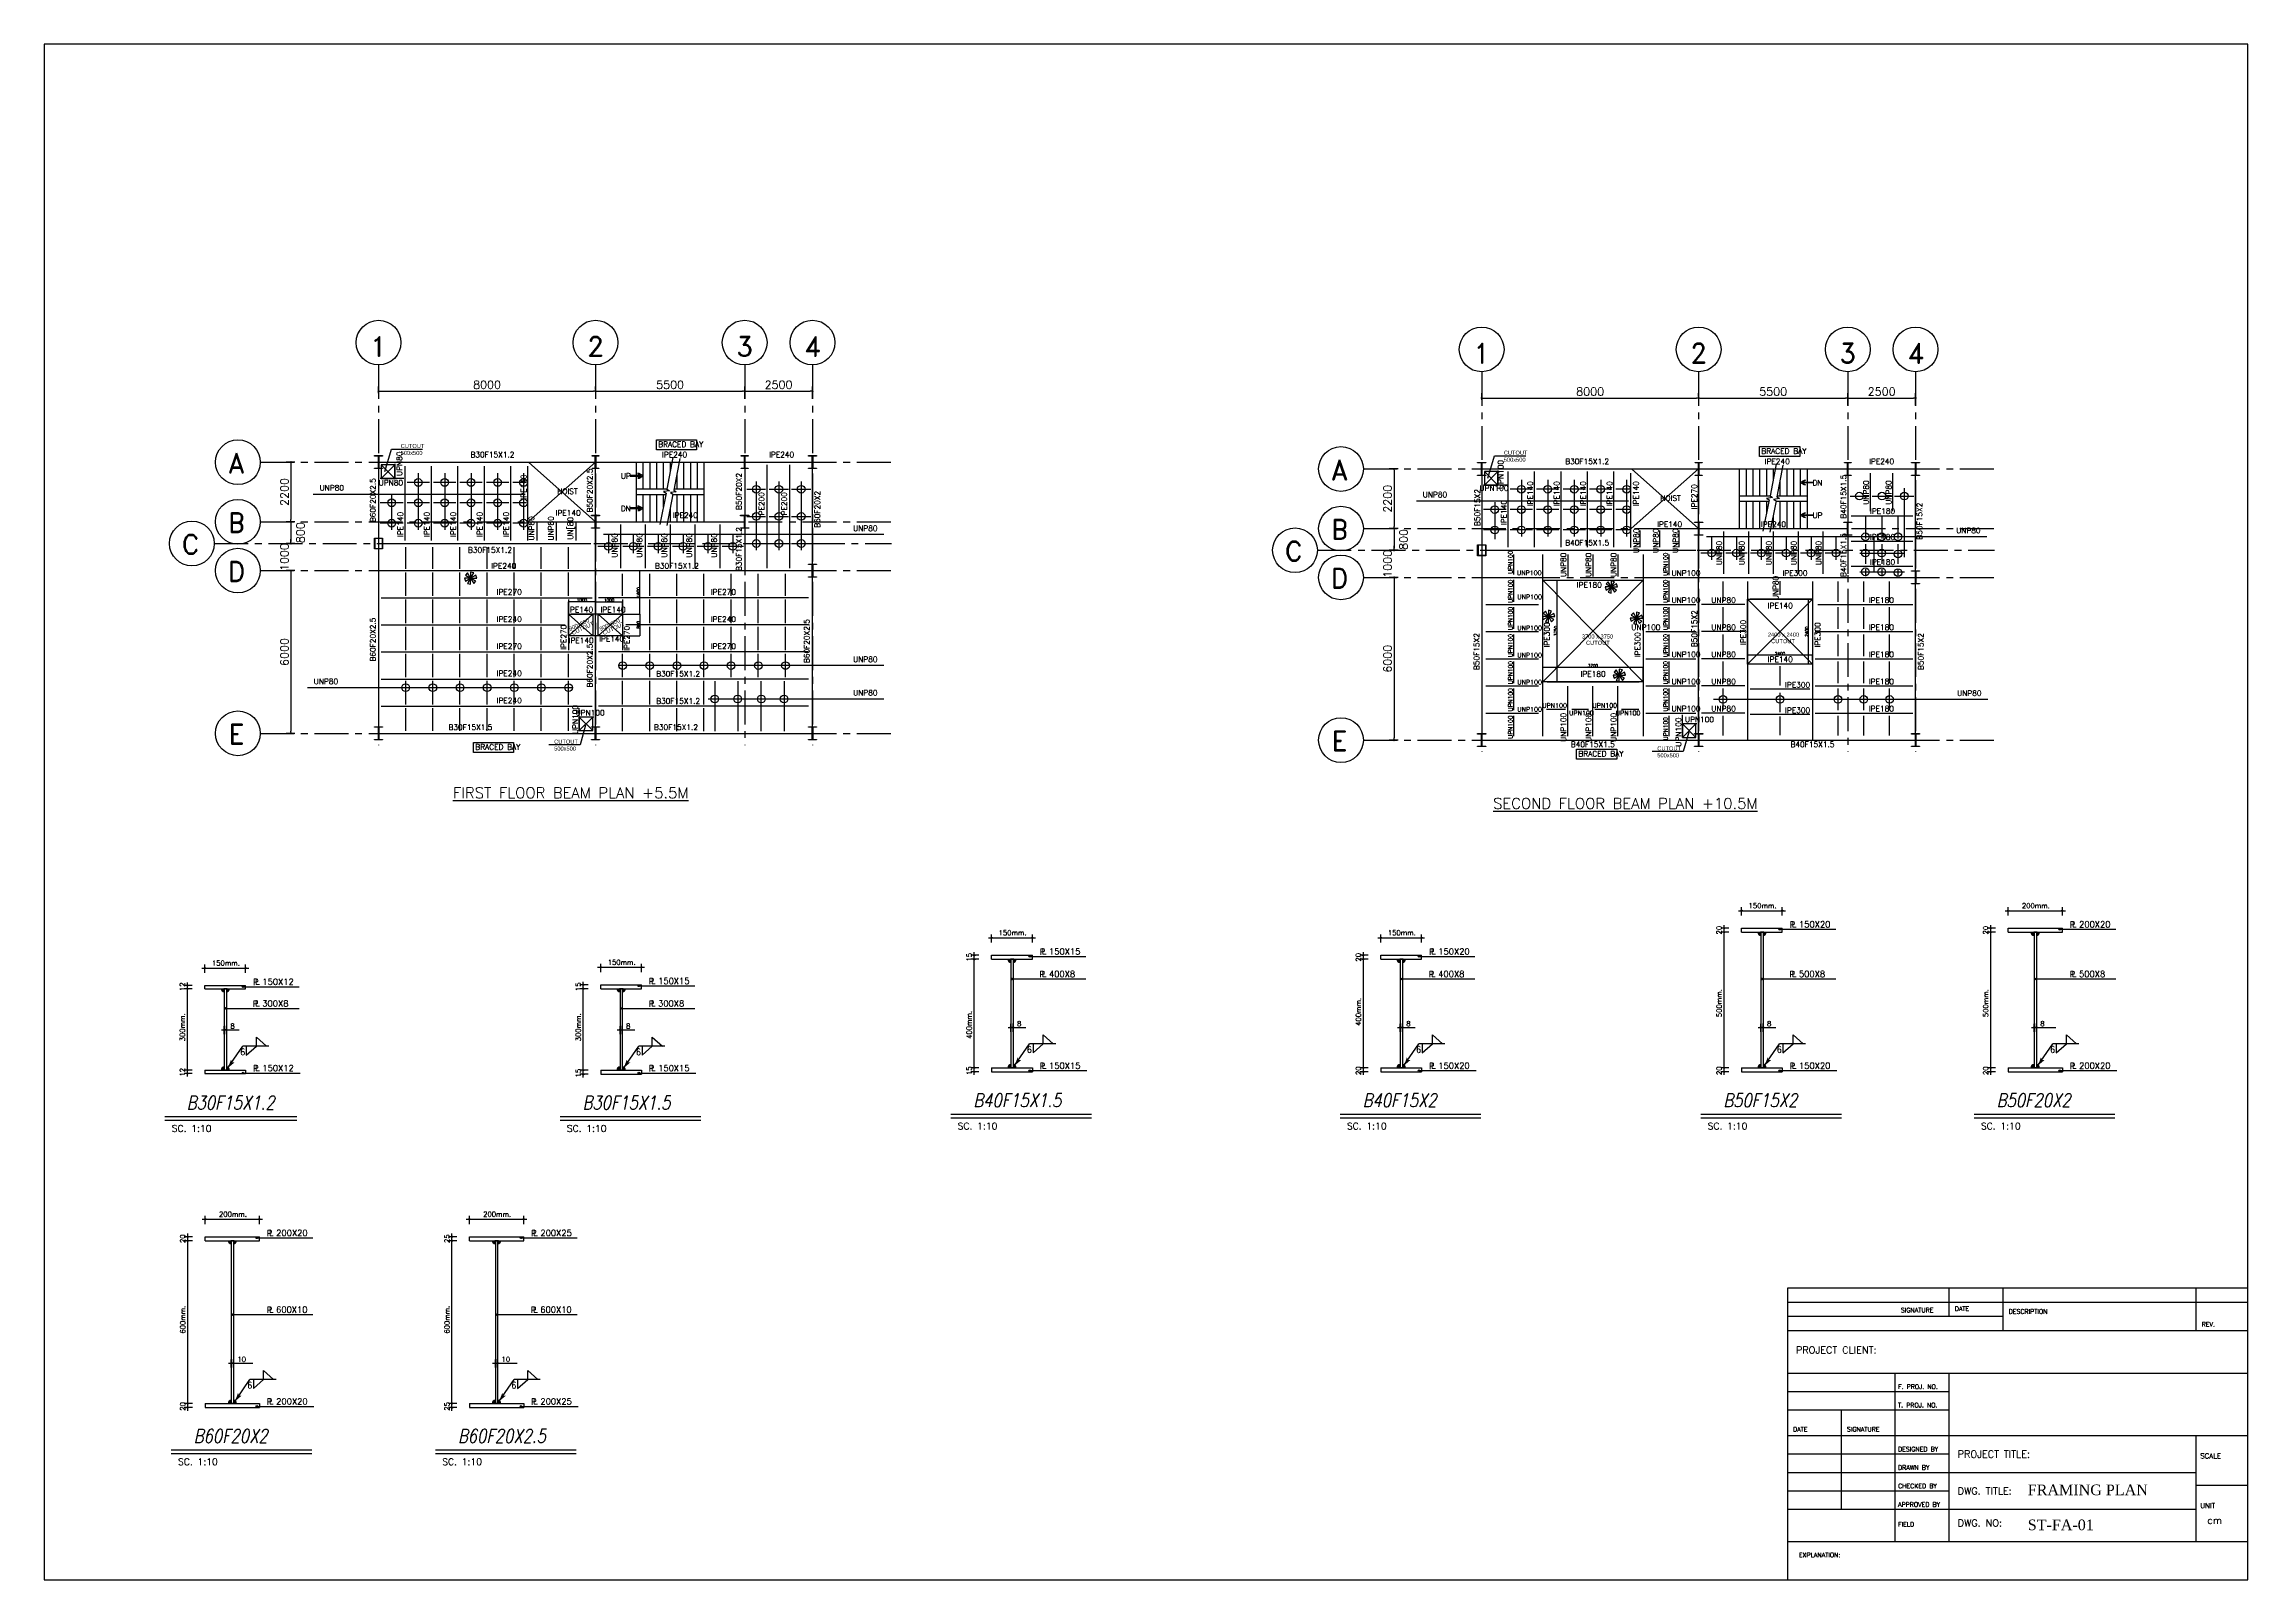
# Model space of a CAD drawing. Header units: inches. Extents: x 1387 to 2676, y -3554 to -2136.
# Drawn here: x 2491.4 to 2572.6, y -2533.6 to -2477 of the extents above; entities that cross this region are included whole.
import ezdxf
from ezdxf.enums import TextEntityAlignment as Align

# ---------------------------------------------------------------- set-up
doc = ezdxf.new("R2010")
doc.units = ezdxf.units.IN
doc.header["$MEASUREMENT"] = 0
for name, pattern in [('CENTER', [2, 1.25, -0.25, 0.25, -0.25]), ('DASHDOTX2', [2, 1, -0.5, 0, -0.5]), ('HIDDEN', [0.375, 0.25, -0.125])]:
    doc.linetypes.add(name, pattern=pattern)
for name, color, linetype in [('1', 1, 'Continuous'), ('1R', 1, 'Continuous'), ('3', 3, 'HIDDEN'), ('3G', 3, 'Continuous'), ('4C', 4, 'Continuous'), ('7', 7, 'Continuous'), ('A-TEXT', 7, 'Continuous'), ('AA-IPE300', 27, 'Continuous'), ('AA_CUT OUT', 250, 'Continuous'), ('Ax', 1, 'DASHDOTX2'), ('AXE', 1, 'CENTER'), ('DIM', 8, 'Continuous'), ('MEMBER TEXT', 7, 'Continuous'), ('NEW-CO-TEXT', 7, 'Continuous'), ('Pich', 2, 'Continuous'), ('STAIR', 145, 'Continuous'), ('STEEL', 33, 'Continuous'), ('TEXT-1', 3, 'Continuous'), ('UPN100', 1, 'Continuous'), ('wall', 4, 'Continuous')]:
    doc.layers.add(name, color=color, linetype=linetype)
doc.styles.add('ITALICT', font='italict')
doc.styles.add('ROMAND', font='ROMAND.shx')
doc.styles.add('ROMANS', font='ROMANS')
doc.styles.add('ROMANT', font='romant')
doc.styles.get("Standard").update_dxf_attribs({"font": 'arial.ttf'})
doc.styles.add('style1', font='times.ttf')
doc.dimstyles.new('1-100', dxfattribs={"dimtxt": 0.3, "dimasz": 0.08, "dimexe": 0.18, "dimexo": 0.0625, "dimgap": 0.09, "dimtad": 1, "dimdec": 0, "dimlfac": 1000, "dimdsep": 46, "dimtxsty": 'ROMANT', "dimblk": 'DOT', "dimcen": 0.09, "dimclrd": 1, "dimclre": 1, "dimclrt": 3, "dimadec": 0, "dimazin": 0, "dimtfac": 1, "dimtdec": 0, "dimtix": 1, "dimtofl": 0, "dimtmove": 2, "dimatfit": 3, "dimldrblk": 'DOT', "dimfxl": 1, "dimtolj": 1, "dimarcsym": 0})
doc.dimstyles.new('Copy of 1-100', dxfattribs={"dimtxt": 0.2, "dimasz": 0.08, "dimexe": 0.18, "dimexo": 0.0625, "dimgap": 0.09, "dimtad": 1, "dimdec": 0, "dimlfac": 1000, "dimdsep": 46, "dimtxsty": 'ROMANT', "dimblk": 'DOT', "dimcen": 0.09, "dimclrd": 1, "dimclre": 1, "dimclrt": 3, "dimadec": 0, "dimazin": 0, "dimtfac": 1, "dimtdec": 0, "dimtix": 1, "dimtofl": 0, "dimtmove": 2, "dimatfit": 3, "dimldrblk": 'DOT', "dimfxl": 1, "dimtolj": 1, "dimarcsym": 0})
doc.dimstyles.get("Standard").update_dxf_attribs({"dimtxt": 0.25, "dimasz": 0.18, "dimexe": 0.18, "dimexo": 0.0625, "dimgap": 0.09, "dimtad": 0, "dimdec": 0, "dimlfac": 100, "dimzin": 0, "dimdsep": 46, "dimtxsty": 'Standard', "dimcen": 0.09, "dimadec": 0, "dimazin": 0, "dimtfac": 1, "dimtdec": 0, "dimtofl": 0, "dimtmove": 0, "dimatfit": 3, "dimfxl": 1, "dimtolj": 1, "dimtzin": 0, "dimarcsym": 0})

# ---------------------------------------------------------------- blocks, each defined once
blk = doc.blocks.new('DOT')
at = {"layer": 'DIM', "color": 0, "linetype": 'ByBlock'}
blk.add_line((-0.5, 0), (-1, 0), dxfattribs=at)
at = {"layer": 'DIM', "color": 0, "linetype": 'ByBlock', "const_width": 0.5}
blk.add_lwpolyline([(-0.25, 0, 1), (0.25, 0, 1)], format="xyb", close=True, dxfattribs=at)
blk = doc.blocks.new('*D2525')
at = {"color": 1, "lineweight": -2, "transparency": 16777216}
for p, q in [((-13417, 5900), (-13213, 5900)), ((-13213, 2150), (-13213, 5900)), ((-13397, 2150), (-13213, 2150))]:
    blk.add_line(p, q, dxfattribs=at)
at = {"layer": 'Defpoints', "color": 0, "transparency": 16777216}
for p in [(-13417, 5900), (-13213, 5900), (-13397, 2150)]:
    blk.add_point(p, dxfattribs=at)
at = {"color": 1, "lineweight": -2, "transparency": 16777216, "xscale": 0.08, "yscale": 0.08, "zscale": 0.08}
for p, rotation in [((-13213, 5900), 90), ((-13213, 2150), 270)]:
    blk.add_blockref('DOT', p, dxfattribs=dict(at, rotation=rotation))
at = {"color": 3, "transparency": 16777216, "insert": (-13268, 4025), "char_height": 110, "attachment_point": 5, "rotation": 90, "style": 'ROMANT'}
blk.add_mtext('\\A1;3750', dxfattribs=at)
blk = doc.blocks.new('_Dot')
at = {"layer": 'DIM', "color": 0, "lineweight": -2}
blk.add_line((-0.5, 0), (-1, 0), dxfattribs=at)
at = {"layer": 'DIM', "color": 0, "const_width": 0.5}
blk.add_lwpolyline([(-0.25, 0, 1), (0.25, 0, 1)], format="xyb", close=True, dxfattribs=at)
blk = doc.blocks.new('*D2526')
at = {"color": 1, "lineweight": -2, "transparency": 16777216}
for p, q in [((-13750, 2150), (-13750, 2691)), ((-13750, 2690), (-10050, 2690)), ((-10050, 2150), (-10050, 2691))]:
    blk.add_line(p, q, dxfattribs=at)
at = {"layer": 'Defpoints', "color": 0, "transparency": 16777216}
for p in [(-10050, 2690), (-13750, 2150), (-10050, 2150)]:
    blk.add_point(p, dxfattribs=at)
at = {"color": 1, "lineweight": -2, "transparency": 16777216, "xscale": 0.08, "yscale": 0.08, "zscale": 0.08, "rotation": 180}
blk.add_blockref('DOT', (-13750, 2690), dxfattribs=at)
at = {"color": 1, "lineweight": -2, "transparency": 16777216, "xscale": 0.08, "yscale": 0.08, "zscale": 0.08}
blk.add_blockref('DOT', (-10050, 2690), dxfattribs=at)
at = {"color": 3, "transparency": 16777216, "insert": (-11900, 2745), "char_height": 110, "attachment_point": 5, "style": 'ROMANT'}
blk.add_mtext('\\A1;3700', dxfattribs=at)
blk = doc.blocks.new('*D2527')
at = {"color": 1, "lineweight": -2, "transparency": 16777216}
for p, q in [((-6200, 2954), (-6200, 3133)), ((-3800, 3133), (-6200, 3133)), ((-3800, 2954), (-3800, 3133))]:
    blk.add_line(p, q, dxfattribs=at)
at = {"layer": 'Defpoints', "color": 0, "transparency": 16777216}
for p in [(-6200, 3133), (-6200, 2954), (-3800, 2954)]:
    blk.add_point(p, dxfattribs=at)
at = {"color": 1, "lineweight": -2, "transparency": 16777216, "xscale": 0.08, "yscale": 0.08, "zscale": 0.08, "rotation": 180}
blk.add_blockref('DOT', (-6200, 3133), dxfattribs=at)
at = {"color": 1, "lineweight": -2, "transparency": 16777216, "xscale": 0.08, "yscale": 0.08, "zscale": 0.08}
blk.add_blockref('DOT', (-3800, 3133), dxfattribs=at)
at = {"color": 3, "transparency": 16777216, "insert": (-5000, 3188), "char_height": 110, "attachment_point": 5, "style": 'ROMANT'}
blk.add_mtext('\\A1;2400', dxfattribs=at)
blk = doc.blocks.new('*D2528')
at = {"color": 1, "lineweight": -2, "transparency": 16777216}
for p, q in [((-3800, 5200), (-3960, 5200)), ((-3960, 5200), (-3960, 2800)), ((-3800, 2800), (-3960, 2800))]:
    blk.add_line(p, q, dxfattribs=at)
at = {"layer": 'Defpoints', "color": 0, "transparency": 16777216}
for p in [(-3800, 5200), (-3960, 2800), (-3800, 2800)]:
    blk.add_point(p, dxfattribs=at)
at = {"color": 1, "lineweight": -2, "transparency": 16777216, "xscale": 0.08, "yscale": 0.08, "zscale": 0.08}
for p, rotation in [((-3960, 5200), 90), ((-3960, 2800), 270)]:
    blk.add_blockref('DOT', p, dxfattribs=dict(at, rotation=rotation))
at = {"color": 3, "transparency": 16777216, "insert": (-4015, 4000), "char_height": 110, "attachment_point": 5, "rotation": 90, "style": 'ROMANT'}
blk.add_mtext('\\A1;2400', dxfattribs=at)
blk = doc.blocks.new('*D2521')
at = {"color": 1, "lineweight": -2, "transparency": 16777216}
for p, q in [((-7000, 4400), (-6360, 4400)), ((-6361, 4400), (-6361, 3600)), ((-7000, 3600), (-6360, 3600))]:
    blk.add_line(p, q, dxfattribs=at)
at = {"layer": 'Defpoints', "color": 0, "transparency": 16777216}
for p in [(-7000, 4400), (-7000, 3600), (-6361, 3600)]:
    blk.add_point(p, dxfattribs=at)
at = {"color": 1, "lineweight": -2, "transparency": 16777216, "xscale": 0.08, "yscale": 0.08, "zscale": 0.08}
for p, rotation in [((-6361, 4400), 90), ((-6361, 3600), 270)]:
    blk.add_blockref('DOT', p, dxfattribs=dict(at, rotation=rotation))
at = {"color": 3, "transparency": 16777216, "insert": (-6416, 4000), "char_height": 110, "attachment_point": 5, "rotation": 90, "style": 'ROMANT'}
blk.add_mtext('\\A1;800', dxfattribs=at)
blk = doc.blocks.new('*D2522')
at = {"color": 1, "lineweight": -2, "transparency": 16777216}
for p, q in [((-7000, 6000), (-6360, 6000)), ((-6361, 4400), (-6361, 6000)), ((-7000, 4400), (-6360, 4400))]:
    blk.add_line(p, q, dxfattribs=at)
at = {"layer": 'Defpoints', "color": 0, "transparency": 16777216}
for p in [(-7000, 6000), (-6361, 6000), (-7000, 4400)]:
    blk.add_point(p, dxfattribs=at)
at = {"color": 1, "lineweight": -2, "transparency": 16777216, "xscale": 0.08, "yscale": 0.08, "zscale": 0.08}
for p, rotation in [((-6361, 6000), 90), ((-6361, 4400), 270)]:
    blk.add_blockref('DOT', p, dxfattribs=dict(at, rotation=rotation))
at = {"color": 3, "transparency": 16777216, "insert": (-6416, 5200), "char_height": 110, "attachment_point": 5, "rotation": 90, "style": 'ROMANT'}
blk.add_mtext('\\A1;1600', dxfattribs=at)
blk = doc.blocks.new('*D2523')
at = {"color": 1, "lineweight": -2, "transparency": 16777216}
for p, q in [((-8000, 4400), (-8000, 4855)), ((-8000, 4855), (-7000, 4855)), ((-7000, 4400), (-7000, 4855))]:
    blk.add_line(p, q, dxfattribs=at)
at = {"layer": 'Defpoints', "color": 0, "transparency": 16777216}
for p in [(-8000, 4400), (-7000, 4855), (-7000, 4400)]:
    blk.add_point(p, dxfattribs=at)
at = {"color": 1, "lineweight": -2, "transparency": 16777216, "xscale": 0.08, "yscale": 0.08, "zscale": 0.08, "rotation": 180}
blk.add_blockref('DOT', (-8000, 4855), dxfattribs=at)
at = {"color": 1, "lineweight": -2, "transparency": 16777216, "xscale": 0.08, "yscale": 0.08, "zscale": 0.08}
blk.add_blockref('DOT', (-7000, 4855), dxfattribs=at)
at = {"color": 3, "transparency": 16777216, "insert": (-7500, 4910), "char_height": 110, "attachment_point": 5, "style": 'ROMANT'}
blk.add_mtext('\\A1;1000', dxfattribs=at)
blk = doc.blocks.new('*D2524')
at = {"color": 1, "lineweight": -2, "transparency": 16777216}
for p, q in [((-9000, 4400), (-9000, 4855)), ((-8000, 4855), (-9000, 4855)), ((-8000, 4400), (-8000, 4855))]:
    blk.add_line(p, q, dxfattribs=at)
at = {"layer": 'Defpoints', "color": 0, "transparency": 16777216}
for p in [(-9000, 4855), (-9000, 4400), (-8000, 4400)]:
    blk.add_point(p, dxfattribs=at)
at = {"color": 1, "lineweight": -2, "transparency": 16777216, "xscale": 0.08, "yscale": 0.08, "zscale": 0.08, "rotation": 180}
blk.add_blockref('DOT', (-9000, 4855), dxfattribs=at)
at = {"color": 1, "lineweight": -2, "transparency": 16777216, "xscale": 0.08, "yscale": 0.08, "zscale": 0.08}
blk.add_blockref('DOT', (-8000, 4855), dxfattribs=at)
at = {"color": 3, "transparency": 16777216, "insert": (-8500, 4910), "char_height": 110, "attachment_point": 5, "style": 'ROMANT'}
blk.add_mtext('\\A1;1000', dxfattribs=at)
blk = doc.blocks.new('*D2033')
at = {"layer": 'Defpoints', "color": 0, "transparency": 16777216}
for p in [(2500.673, -2492.386), (2500.464, -2494.586), (2500.673, -2494.586)]:
    blk.add_point(p, dxfattribs=at)
at = {"layer": 'wall', "color": 1, "lineweight": -2, "transparency": 16777216}
for p, q in [((2500.61, -2492.386), (2500.284, -2492.386)), ((2500.464, -2492.466), (2500.464, -2494.506)), ((2500.61, -2494.586), (2500.284, -2494.586))]:
    blk.add_line(p, q, dxfattribs=at)
at = {"layer": 'wall', "color": 1, "lineweight": -2, "transparency": 16777216, "xscale": 0.08, "yscale": 0.08, "zscale": 0.08}
for p, rotation in [((2500.464, -2492.386), 89.999316665766), ((2500.464, -2494.586), 269.9993166657659)]:
    blk.add_blockref('DOT', p, dxfattribs=dict(at, rotation=rotation))
at = {"layer": 'wall', "color": 3, "transparency": 16777216, "insert": (2500.224, -2493.486), "char_height": 0.3, "attachment_point": 5, "rotation": 89.99932, "style": 'ROMANT'}
blk.add_mtext('\\A1;2200', dxfattribs=at)
blk = doc.blocks.new('*D2039')
at = {"layer": 'Defpoints', "color": 0, "transparency": 16777216}
for p in [(2503.694, -2489.905), (2511.694, -2489.772), (2511.694, -2489.772)]:
    blk.add_point(p, dxfattribs=at)
at = {"layer": 'wall', "color": 1, "lineweight": -2, "transparency": 16777216}
for p, q in [((2503.694, -2489.843), (2503.694, -2489.592)), ((2503.774, -2489.772), (2511.614, -2489.772)), ((2511.694, -2489.709), (2511.694, -2489.592))]:
    blk.add_line(p, q, dxfattribs=at)
at = {"layer": 'wall', "color": 1, "lineweight": -2, "transparency": 16777216, "xscale": 0.08, "yscale": 0.08, "zscale": 0.08, "rotation": 180}
blk.add_blockref('DOT', (2503.694, -2489.772), dxfattribs=at)
at = {"layer": 'wall', "color": 1, "lineweight": -2, "transparency": 16777216, "xscale": 0.08, "yscale": 0.08, "zscale": 0.08}
blk.add_blockref('DOT', (2511.694, -2489.772), dxfattribs=at)
at = {"layer": 'wall', "color": 3, "transparency": 16777216, "insert": (2507.694, -2489.532), "char_height": 0.3, "attachment_point": 5, "style": 'ROMANT'}
blk.add_mtext('\\A1;8000', dxfattribs=at)
blk = doc.blocks.new('*D2034')
at = {"layer": 'Defpoints', "color": 0, "transparency": 16777216}
for p in [(2511.694, -2489.772), (2517.194, -2489.772), (2517.194, -2490.109)]:
    blk.add_point(p, dxfattribs=at)
at = {"layer": 'wall', "color": 1, "lineweight": -2, "transparency": 16777216}
for p, q in [((2511.694, -2489.709), (2511.694, -2489.592)), ((2511.774, -2489.772), (2517.114, -2489.772)), ((2517.194, -2490.047), (2517.194, -2489.592))]:
    blk.add_line(p, q, dxfattribs=at)
at = {"layer": 'wall', "color": 1, "lineweight": -2, "transparency": 16777216, "xscale": 0.08, "yscale": 0.08, "zscale": 0.08, "rotation": 180}
blk.add_blockref('DOT', (2511.694, -2489.772), dxfattribs=at)
at = {"layer": 'wall', "color": 1, "lineweight": -2, "transparency": 16777216, "xscale": 0.08, "yscale": 0.08, "zscale": 0.08}
blk.add_blockref('DOT', (2517.194, -2489.772), dxfattribs=at)
at = {"layer": 'wall', "color": 3, "transparency": 16777216, "insert": (2514.444, -2489.532), "char_height": 0.3, "attachment_point": 5, "style": 'ROMANT'}
blk.add_mtext('\\A1;5500', dxfattribs=at)
blk = doc.blocks.new('*D2035')
at = {"layer": 'Defpoints', "color": 0, "transparency": 16777216}
for p in [(2500.673, -2494.586), (2500.464, -2495.386), (2500.673, -2495.386)]:
    blk.add_point(p, dxfattribs=at)
at = {"layer": 'wall', "color": 1, "lineweight": -2, "transparency": 16777216}
for p, q in [((2500.61, -2494.586), (2500.284, -2494.586)), ((2500.464, -2494.666), (2500.464, -2495.306)), ((2500.61, -2495.386), (2500.284, -2495.386))]:
    blk.add_line(p, q, dxfattribs=at)
at = {"layer": 'wall', "color": 1, "lineweight": -2, "transparency": 16777216, "xscale": 0.08, "yscale": 0.08, "zscale": 0.08}
for p, rotation in [((2500.464, -2494.586), 89.9983735174922), ((2500.464, -2495.386), 269.9983735174923)]:
    blk.add_blockref('DOT', p, dxfattribs=dict(at, rotation=rotation))
at = {"layer": 'wall', "color": 3, "transparency": 16777216, "insert": (2500.812, -2494.986), "char_height": 0.3, "attachment_point": 5, "rotation": 89.99837, "style": 'ROMANT'}
blk.add_mtext('\\A1;800', dxfattribs=at)
blk = doc.blocks.new('*D2036')
at = {"layer": 'Defpoints', "color": 0, "transparency": 16777216}
for p in [(2500.673, -2495.386), (2500.464, -2496.386), (2500.673, -2496.386)]:
    blk.add_point(p, dxfattribs=at)
at = {"layer": 'wall', "color": 1, "lineweight": -2, "transparency": 16777216}
for p, q in [((2500.61, -2495.386), (2500.284, -2495.386)), ((2500.464, -2495.306), (2500.464, -2495.226)), ((2500.61, -2496.386), (2500.284, -2496.386)), ((2500.464, -2496.466), (2500.464, -2496.546))]:
    blk.add_line(p, q, dxfattribs=at)
at = {"layer": 'wall', "color": 1, "lineweight": -2, "transparency": 16777216, "xscale": 0.08, "yscale": 0.08, "zscale": 0.08}
for p, rotation in [((2500.464, -2495.386), 269.9983735174825), ((2500.464, -2496.386), 89.99837351748256)]:
    blk.add_blockref('DOT', p, dxfattribs=dict(at, rotation=rotation))
at = {"layer": 'wall', "color": 3, "transparency": 16777216, "insert": (2500.224, -2495.886), "char_height": 0.3, "attachment_point": 5, "rotation": 89.99837, "style": 'ROMANT'}
blk.add_mtext('\\A1;1000', dxfattribs=at)
blk = doc.blocks.new('*D2037')
at = {"layer": 'Defpoints', "color": 0, "transparency": 16777216}
for p in [(2500.673, -2496.386), (2500.464, -2502.386), (2500.673, -2502.386)]:
    blk.add_point(p, dxfattribs=at)
at = {"layer": 'wall', "color": 1, "lineweight": -2, "transparency": 16777216}
for p, q in [((2500.61, -2496.386), (2500.284, -2496.386)), ((2500.464, -2496.466), (2500.464, -2502.306)), ((2500.61, -2502.386), (2500.284, -2502.386))]:
    blk.add_line(p, q, dxfattribs=at)
at = {"layer": 'wall', "color": 1, "lineweight": -2, "transparency": 16777216, "xscale": 0.08, "yscale": 0.08, "zscale": 0.08}
for p, rotation in [((2500.464, -2496.386), 89.99960862946195), ((2500.464, -2502.386), 269.999608629462)]:
    blk.add_blockref('DOT', p, dxfattribs=dict(at, rotation=rotation))
at = {"layer": 'wall', "color": 3, "transparency": 16777216, "insert": (2500.224, -2499.386), "char_height": 0.3, "attachment_point": 5, "rotation": 89.99961, "style": 'ROMANT'}
blk.add_mtext('\\A1;6000', dxfattribs=at)
blk = doc.blocks.new('*D2038')
at = {"layer": 'Defpoints', "color": 0, "transparency": 16777216}
for p in [(2517.194, -2489.772), (2519.694, -2489.772), (2519.694, -2490.109)]:
    blk.add_point(p, dxfattribs=at)
at = {"layer": 'wall', "color": 1, "lineweight": -2, "transparency": 16777216}
for p, q in [((2517.194, -2489.709), (2517.194, -2489.592)), ((2517.274, -2489.772), (2519.614, -2489.772)), ((2519.694, -2490.047), (2519.694, -2489.592))]:
    blk.add_line(p, q, dxfattribs=at)
at = {"layer": 'wall', "color": 1, "lineweight": -2, "transparency": 16777216, "xscale": 0.08, "yscale": 0.08, "zscale": 0.08, "rotation": 180}
blk.add_blockref('DOT', (2517.194, -2489.772), dxfattribs=at)
at = {"layer": 'wall', "color": 1, "lineweight": -2, "transparency": 16777216, "xscale": 0.08, "yscale": 0.08, "zscale": 0.08}
blk.add_blockref('DOT', (2519.694, -2489.772), dxfattribs=at)
at = {"layer": 'wall', "color": 3, "transparency": 16777216, "insert": (2518.444, -2489.532), "char_height": 0.3, "attachment_point": 5, "style": 'ROMANT'}
blk.add_mtext('\\A1;2500', dxfattribs=at)
blk = doc.blocks.new('*D2040')
at = {"layer": 'Defpoints', "color": 0, "transparency": 16777216}
for p in [(2541.351, -2492.636), (2541.142, -2494.836), (2541.351, -2494.836)]:
    blk.add_point(p, dxfattribs=at)
at = {"layer": 'wall', "color": 1, "lineweight": -2, "transparency": 16777216}
for p, q in [((2541.288, -2492.636), (2540.962, -2492.636)), ((2541.142, -2492.716), (2541.142, -2494.756)), ((2541.288, -2494.836), (2540.962, -2494.836))]:
    blk.add_line(p, q, dxfattribs=at)
at = {"layer": 'wall', "color": 1, "lineweight": -2, "transparency": 16777216, "xscale": 0.08, "yscale": 0.08, "zscale": 0.08}
for p, rotation in [((2541.142, -2492.636), 89.999316665766), ((2541.142, -2494.836), 269.9993166657659)]:
    blk.add_blockref('DOT', p, dxfattribs=dict(at, rotation=rotation))
at = {"layer": 'wall', "color": 3, "transparency": 16777216, "insert": (2540.902, -2493.736), "char_height": 0.3, "attachment_point": 5, "rotation": 89.99932, "style": 'ROMANT'}
blk.add_mtext('\\A1;2200', dxfattribs=at)
blk = doc.blocks.new('*D2046')
at = {"layer": 'Defpoints', "color": 0, "transparency": 16777216}
for p in [(2552.372, -2490.022), (2552.372, -2490.022), (2544.372, -2490.155)]:
    blk.add_point(p, dxfattribs=at)
at = {"layer": 'wall', "color": 1, "lineweight": -2, "transparency": 16777216}
for p, q in [((2544.372, -2490.093), (2544.372, -2489.842)), ((2544.452, -2490.022), (2552.292, -2490.022)), ((2552.372, -2489.96), (2552.372, -2489.842))]:
    blk.add_line(p, q, dxfattribs=at)
at = {"layer": 'wall', "color": 1, "lineweight": -2, "transparency": 16777216, "xscale": 0.08, "yscale": 0.08, "zscale": 0.08, "rotation": 180}
blk.add_blockref('DOT', (2544.372, -2490.022), dxfattribs=at)
at = {"layer": 'wall', "color": 1, "lineweight": -2, "transparency": 16777216, "xscale": 0.08, "yscale": 0.08, "zscale": 0.08}
blk.add_blockref('DOT', (2552.372, -2490.022), dxfattribs=at)
at = {"layer": 'wall', "color": 3, "transparency": 16777216, "insert": (2548.372, -2489.782), "char_height": 0.3, "attachment_point": 5, "style": 'ROMANT'}
blk.add_mtext('\\A1;8000', dxfattribs=at)
blk = doc.blocks.new('*D2041')
at = {"layer": 'Defpoints', "color": 0, "transparency": 16777216}
for p in [(2552.372, -2490.022), (2557.872, -2490.022), (2557.872, -2490.36)]:
    blk.add_point(p, dxfattribs=at)
at = {"layer": 'wall', "color": 1, "lineweight": -2, "transparency": 16777216}
for p, q in [((2552.372, -2489.96), (2552.372, -2489.842)), ((2552.452, -2490.022), (2557.792, -2490.022)), ((2557.872, -2490.297), (2557.872, -2489.842))]:
    blk.add_line(p, q, dxfattribs=at)
at = {"layer": 'wall', "color": 1, "lineweight": -2, "transparency": 16777216, "xscale": 0.08, "yscale": 0.08, "zscale": 0.08, "rotation": 180}
blk.add_blockref('DOT', (2552.372, -2490.022), dxfattribs=at)
at = {"layer": 'wall', "color": 1, "lineweight": -2, "transparency": 16777216, "xscale": 0.08, "yscale": 0.08, "zscale": 0.08}
blk.add_blockref('DOT', (2557.872, -2490.022), dxfattribs=at)
at = {"layer": 'wall', "color": 3, "transparency": 16777216, "insert": (2555.122, -2489.782), "char_height": 0.3, "attachment_point": 5, "style": 'ROMANT'}
blk.add_mtext('\\A1;5500', dxfattribs=at)
blk = doc.blocks.new('*D2042')
at = {"layer": 'Defpoints', "color": 0, "transparency": 16777216}
for p in [(2541.351, -2494.836), (2541.142, -2495.636), (2541.351, -2495.636)]:
    blk.add_point(p, dxfattribs=at)
at = {"layer": 'wall', "color": 1, "lineweight": -2, "transparency": 16777216}
for p, q in [((2541.288, -2494.836), (2540.962, -2494.836)), ((2541.142, -2494.916), (2541.142, -2495.556)), ((2541.288, -2495.636), (2540.962, -2495.636))]:
    blk.add_line(p, q, dxfattribs=at)
at = {"layer": 'wall', "color": 1, "lineweight": -2, "transparency": 16777216, "xscale": 0.08, "yscale": 0.08, "zscale": 0.08}
for p, rotation in [((2541.142, -2494.836), 89.99837351745967), ((2541.142, -2495.636), 269.9983735174597)]:
    blk.add_blockref('DOT', p, dxfattribs=dict(at, rotation=rotation))
at = {"layer": 'wall', "color": 3, "transparency": 16777216, "insert": (2541.49, -2495.236), "char_height": 0.3, "attachment_point": 5, "rotation": 89.99837, "style": 'ROMANT'}
blk.add_mtext('\\A1;800', dxfattribs=at)
blk = doc.blocks.new('*D2043')
at = {"layer": 'Defpoints', "color": 0, "transparency": 16777216}
for p in [(2541.351, -2495.636), (2541.142, -2496.636), (2541.351, -2496.636)]:
    blk.add_point(p, dxfattribs=at)
at = {"layer": 'wall', "color": 1, "lineweight": -2, "transparency": 16777216}
for p, q in [((2541.288, -2495.636), (2540.962, -2495.636)), ((2541.142, -2495.556), (2541.142, -2495.476)), ((2541.288, -2496.636), (2540.962, -2496.636)), ((2541.142, -2496.716), (2541.142, -2496.796))]:
    blk.add_line(p, q, dxfattribs=at)
at = {"layer": 'wall', "color": 1, "lineweight": -2, "transparency": 16777216, "xscale": 0.08, "yscale": 0.08, "zscale": 0.08}
for p, rotation in [((2541.142, -2495.636), 269.9983735174825), ((2541.142, -2496.636), 89.99837351748256)]:
    blk.add_blockref('DOT', p, dxfattribs=dict(at, rotation=rotation))
at = {"layer": 'wall', "color": 3, "transparency": 16777216, "insert": (2540.902, -2496.136), "char_height": 0.3, "attachment_point": 5, "rotation": 89.99837, "style": 'ROMANT'}
blk.add_mtext('\\A1;1000', dxfattribs=at)
blk = doc.blocks.new('*D2044')
at = {"layer": 'Defpoints', "color": 0, "transparency": 16777216}
for p in [(2541.351, -2496.636), (2541.142, -2502.636), (2541.351, -2502.636)]:
    blk.add_point(p, dxfattribs=at)
at = {"layer": 'wall', "color": 1, "lineweight": -2, "transparency": 16777216}
for p, q in [((2541.288, -2496.636), (2540.962, -2496.636)), ((2541.142, -2496.716), (2541.142, -2502.556)), ((2541.288, -2502.636), (2540.962, -2502.636))]:
    blk.add_line(p, q, dxfattribs=at)
at = {"layer": 'wall', "color": 1, "lineweight": -2, "transparency": 16777216, "xscale": 0.08, "yscale": 0.08, "zscale": 0.08}
for p, rotation in [((2541.142, -2496.636), 89.99960862945764), ((2541.142, -2502.636), 269.9996086294576)]:
    blk.add_blockref('DOT', p, dxfattribs=dict(at, rotation=rotation))
at = {"layer": 'wall', "color": 3, "transparency": 16777216, "insert": (2540.902, -2499.636), "char_height": 0.3, "attachment_point": 5, "rotation": 89.99961, "style": 'ROMANT'}
blk.add_mtext('\\A1;6000', dxfattribs=at)
blk = doc.blocks.new('*D2045')
at = {"layer": 'Defpoints', "color": 0, "transparency": 16777216}
for p in [(2557.872, -2490.022), (2560.372, -2490.022), (2560.372, -2490.36)]:
    blk.add_point(p, dxfattribs=at)
at = {"layer": 'wall', "color": 1, "lineweight": -2, "transparency": 16777216}
for p, q in [((2557.872, -2489.96), (2557.872, -2489.842)), ((2557.952, -2490.022), (2560.292, -2490.022)), ((2560.372, -2490.297), (2560.372, -2489.842))]:
    blk.add_line(p, q, dxfattribs=at)
at = {"layer": 'wall', "color": 1, "lineweight": -2, "transparency": 16777216, "xscale": 0.08, "yscale": 0.08, "zscale": 0.08, "rotation": 180}
blk.add_blockref('DOT', (2557.872, -2490.022), dxfattribs=at)
at = {"layer": 'wall', "color": 1, "lineweight": -2, "transparency": 16777216, "xscale": 0.08, "yscale": 0.08, "zscale": 0.08}
blk.add_blockref('DOT', (2560.372, -2490.022), dxfattribs=at)
at = {"layer": 'wall', "color": 3, "transparency": 16777216, "insert": (2559.122, -2489.782), "char_height": 0.3, "attachment_point": 5, "style": 'ROMANT'}
blk.add_mtext('\\A1;2500', dxfattribs=at)
blk = doc.blocks.new('G$CDE41F039')
at = {"color": 1}
for p, q in [((-15900, 9900), (-15400, 9400)), ((-15400, 9900), (-15900, 9400)), ((-13750, 5900), (-10050, 2150)), ((-10050, 5900), (-13750, 2150)), ((-6199.7, 5200), (-3799.7, 2800)), ((-3799.7, 5200), (-6199.7, 2800)), ((-8100, 100), (-8600, 600)), ((-8100, 600), (-8600, 100))]:
    blk.add_line(p, q, dxfattribs=at)
at = {"color": 3}
for points in [[(-11025.2, 5535.2), (-11220, 5647.7), (-10995, 5647.7), (-11025.2, 5760.2), (-11220, 5647.7), (-11107.5, 5842.6), (-11220, 5872.7), (-11220, 5647.7), (-11332.5, 5842.6), (-11414.9, 5760.2), (-11220, 5647.7), (-11445, 5647.7), (-11414.9, 5535.2), (-11220, 5647.7), (-11332.5, 5452.9), (-11220, 5422.7), (-11220, 5647.7), (-11107.5, 5452.9), (-11025.2, 5535.2), (-11220, 5647.7), (-10995, 5647.7)], [(-13337.6, 4449), (-13532.4, 4561.5), (-13307.4, 4561.5), (-13337.6, 4674), (-13532.4, 4561.5), (-13419.9, 4756.4), (-13532.4, 4786.5), (-13532.4, 4561.5), (-13644.9, 4756.4), (-13727.3, 4674), (-13532.4, 4561.5), (-13757.4, 4561.5), (-13727.3, 4449), (-13532.4, 4561.5), (-13644.9, 4366.7), (-13532.4, 4336.5), (-13532.4, 4561.5), (-13419.9, 4366.7), (-13337.6, 4449), (-13532.4, 4561.5), (-13307.4, 4561.5)], [(-10099.8, 4381.7), (-10294.6, 4494.2), (-10069.6, 4494.2), (-10099.8, 4606.7), (-10294.6, 4494.2), (-10182.1, 4689), (-10294.6, 4719.2), (-10294.6, 4494.2), (-10407.1, 4689), (-10489.5, 4606.7), (-10294.6, 4494.2), (-10519.6, 4494.2), (-10489.5, 4381.7), (-10294.6, 4494.2), (-10407.1, 4299.3), (-10294.6, 4269.2), (-10294.6, 4494.2), (-10182.1, 4299.3), (-10099.8, 4381.7), (-10294.6, 4494.2), (-10069.6, 4494.2)], [(-10730, 2281.3), (-10924.9, 2393.8), (-10699.9, 2393.8), (-10730, 2506.3), (-10924.9, 2393.8), (-10812.4, 2588.6), (-10924.9, 2618.8), (-10924.9, 2393.8), (-11037.4, 2588.6), (-11119.8, 2506.3), (-10924.9, 2393.8), (-11149.9, 2393.8), (-11119.8, 2281.3), (-10924.9, 2393.8), (-11037.4, 2198.9), (-10924.9, 2168.8), (-10924.9, 2393.8), (-10812.4, 2198.9), (-10730, 2281.3), (-10924.9, 2393.8), (-10699.9, 2393.8)]]:
    blk.add_lwpolyline(points, dxfattribs=at)
at = {"layer": 'AA_CUT OUT', "color": 1}
for points in [[(-15400, 9900), (-15900, 9900), (-15900, 9400), (-15400, 9400)], [(-13750, 5900), (-10050, 5900), (-10050, 2150), (-13750, 2150)], [(-3799.7, 2800), (-6199.7, 2800), (-6199.7, 5200), (-3799.7, 5200)], [(-8100, 600), (-8600, 600), (-8600, 100), (-8100, 100)]]:
    blk.add_lwpolyline(points, close=True, dxfattribs=at)
at = {"color": 3}
for s, p in [('CUTOUT', (-15185.5, 10522.3)), ('500x500', (-15185.5, 10266)), ('3700 x 3750', (-12304.9, 3746.1)), ('CUTOUT', (-12150.4, 3514.5)), ('2400 x 2400', (-5447.3, 3815.3)), ('CUTOUT', (-5322.7, 3573.7)), ('500x500', (-9524.1, -636.4)), ('CUTOUT', (-9524.1, -380.1))]:
    blk.add_text(s, height=150, dxfattribs=at).set_placement(p)
for base, p1, p2, picture, middle in [((-13213.2, 5900), (-13397.1, 2150), (-13416.7, 5900), '*D2525', (-13268.3, 4025)), ((-3959.6, 2800), (-3799.7, 5200), (-3799.7, 2800), '*D2528', (-4014.6, 4000))]:
    dim = blk.add_linear_dim(base=base, p1=p1, p2=p2, angle=90, dimstyle='Copy of 1-100', override={"dimtxt": 110, "dimlfac": 1})
    dim.commit()
    dim.dimension.update_dxf_attribs({"geometry": picture, "text_midpoint": middle})
for base, p1, p2, picture, middle in [((-6199.7, 3133.3), (-3799.7, 2954.1), (-6199.7, 2954.1), '*D2527', (-4999.7, 3188.4)), ((-10050, 2690.4), (-13750, 2150), (-10050, 2150), '*D2526', (-11900, 2745.5))]:
    dim = blk.add_linear_dim(base=base, p1=p1, p2=p2, dimstyle='Copy of 1-100', override={"dimtxt": 110, "dimlfac": 1})
    dim.commit()
    dim.dimension.update_dxf_attribs({"geometry": picture, "text_midpoint": middle})
for points in [[(-15775, 9656.4), (-15526.6, 10480.1), (-14377.7, 10480.1)], [(-8366.1, 296.4), (-8567.9, -422.3), (-9716.9, -422.3)]]:
    blk.add_leader(points, dimstyle='Standard', override={"dimscale": 75}, dxfattribs=at)
blk = doc.blocks.new('G$C1D0F7C42')
at = {"color": 1}
for p, q in [((-15900, 9900), (-15400, 9400)), ((-15400, 9900), (-15900, 9400)), ((-9000, 4400), (-8100, 3600)), ((-8100, 4400), (-9000, 3600)), ((-7900, 4400), (-7000, 3600)), ((-7000, 4400), (-7900, 3600)), ((-8100, 100), (-8600, 600)), ((-8100, 600), (-8600, 100))]:
    blk.add_line(p, q, dxfattribs=at)
at = {"color": 3}
blk.add_lwpolyline([(-12410.1, 5607.4), (-12604.9, 5719.9), (-12379.9, 5719.9), (-12410.1, 5832.4), (-12604.9, 5719.9), (-12492.4, 5914.8), (-12604.9, 5944.9), (-12604.9, 5719.9), (-12717.4, 5914.8), (-12799.8, 5832.4), (-12604.9, 5719.9), (-12829.9, 5719.9), (-12799.8, 5607.4), (-12604.9, 5719.9), (-12717.4, 5525.1), (-12604.9, 5494.9), (-12604.9, 5719.9), (-12492.4, 5525.1), (-12410.1, 5607.4), (-12604.9, 5719.9), (-12379.9, 5719.9)], dxfattribs=at)
at = {"layer": 'AA_CUT OUT', "color": 1}
for points in [[(-15400, 9900), (-15900, 9900), (-15900, 9400), (-15400, 9400)], [(-9000, 4400), (-8100, 4400), (-8100, 3600), (-9000, 3600)], [(-7900, 4400), (-7000, 4400), (-7000, 3600), (-7900, 3600)], [(-8100, 600), (-8600, 600), (-8600, 100), (-8100, 100)]]:
    blk.add_lwpolyline(points, close=True, dxfattribs=at)
at = {"color": 3}
for s, p in [('CUTOUT', (-15185.5, 10522.3)), ('500x500', (-15185.5, 10266)), ('500x500', (-9524.1, -636.4)), ('CUTOUT', (-9524.1, -380.1))]:
    blk.add_text(s, height=150, dxfattribs=at).set_placement(p)
for s, p in [('900x800', (-8940.9, 3772.4)), ('CUTOUT', (-8836.4, 3620.9)), ('900x800', (-7810.9, 3772.4)), ('CUTOUT', (-7696.4, 3620.9))]:
    blk.add_text(s, height=150, rotation=25.347064, dxfattribs=at).set_placement(p)
for base, p2, picture, middle in [((-6360.5, 6000), (-7000, 6000), '*D2522', (-6415.6, 5200)), ((-6360.5, 3600), (-7000, 3600), '*D2521', (-6415.6, 4000))]:
    dim = blk.add_linear_dim(base=base, p1=(-7000, 4400), p2=p2, angle=90, dimstyle='Copy of 1-100', override={"dimtxt": 110, "dimlfac": 1})
    dim.commit()
    dim.dimension.update_dxf_attribs({"geometry": picture, "text_midpoint": middle})
for base, p2, picture, middle in [((-9000, 4855.1), (-9000, 4400), '*D2524', (-8500, 4910.2)), ((-7000, 4855.1), (-7000, 4400), '*D2523', (-7500, 4910.2))]:
    dim = blk.add_linear_dim(base=base, p1=(-8000, 4400), p2=p2, dimstyle='Copy of 1-100', override={"dimtxt": 110, "dimlfac": 1})
    dim.commit()
    dim.dimension.update_dxf_attribs({"geometry": picture, "text_midpoint": middle})
for points in [[(-15775, 9656.4), (-15526.6, 10480.1), (-14377.7, 10480.1)], [(-8366.1, 296.4), (-8567.9, -422.3), (-9716.9, -422.3)]]:
    blk.add_leader(points, dimstyle='Standard', override={"dimscale": 75}, dxfattribs=at)

msp = doc.modelspace()

# ---------------------------------------------------------------- hatches: boundary and pattern name
for points in [[(2503.68645215, -2492.16087475), (2503.67497592, -2492.16087475, 0.4144144444), (2503.68645215, -2492.17235886)], [(2503.70145215, -2492.16087475), (2503.71292838, -2492.16087475, -0.4144144444), (2503.70145215, -2492.17235886)], [(2511.68646987, -2492.16089543), (2511.67499364, -2492.16089543, 0.4144144444), (2511.68646987, -2492.17237953)], [(2511.70146987, -2492.16089543), (2511.7129461, -2492.16089543, -0.4144144444), (2511.70146987, -2492.17237953)], [(2517.18649533, -2492.16090964), (2517.1750191, -2492.16090964, 0.4144144444), (2517.18649533, -2492.17239374)], [(2517.20149533, -2492.16090964), (2517.21297156, -2492.16090964, -0.4144144444), (2517.20149533, -2492.17239374)], [(2519.6864961, -2492.16087475), (2519.67501987, -2492.16087475, 0.4144144444), (2519.6864961, -2492.17235886)], [(2519.7014961, -2492.16087475), (2519.71297233, -2492.16087475, -0.4144144444), (2519.7014961, -2492.17235886)], [(2544.36457994, -2492.41126523), (2544.35310371, -2492.41126523, 0.4144144444), (2544.36457994, -2492.42274933)], [(2544.37957994, -2492.41126523), (2544.39105616, -2492.41126523, -0.4144144444), (2544.37957994, -2492.42274933)], [(2552.36459765, -2492.4112859), (2552.35312142, -2492.4112859, 0.4144144444), (2552.36459765, -2492.42277001)], [(2552.37959765, -2492.4112859), (2552.39107388, -2492.4112859, -0.4144144444), (2552.37959765, -2492.42277001)], [(2557.86462311, -2492.41130012), (2557.85314688, -2492.41130012, 0.4144144444), (2557.86462311, -2492.42278422)], [(2557.87962311, -2492.41130012), (2557.89109934, -2492.41130012, -0.4144144444), (2557.87962311, -2492.42278422)], [(2560.36462389, -2492.41126523), (2560.35314766, -2492.41126523, 0.4144144444), (2560.36462389, -2492.42274933)], [(2560.37962389, -2492.41126523), (2560.39110012, -2492.41126523, -0.4144144444), (2560.37962389, -2492.42274933)], [(2503.68645215, -2492.61091426), (2503.67497592, -2492.61091426, -0.4144144444), (2503.68645215, -2492.59943015)], [(2503.70145215, -2492.61091426), (2503.71292838, -2492.61091426, 0.4144144444), (2503.70145215, -2492.59943015)], [(2511.68646987, -2492.61093493), (2511.67499364, -2492.61093493, -0.4144144444), (2511.68646987, -2492.59945083)], [(2511.70146987, -2492.61093493), (2511.7129461, -2492.61093493, 0.4144144444), (2511.70146987, -2492.59945083)], [(2517.18649533, -2492.61094914), (2517.1750191, -2492.61094914, -0.4144144444), (2517.18649533, -2492.59946504)], [(2517.20149533, -2492.61094914), (2517.21297156, -2492.61094914, 0.4144144444), (2517.20149533, -2492.59946504)], [(2519.6864961, -2492.61091426), (2519.67501987, -2492.61091426, -0.4144144444), (2519.6864961, -2492.59943015)], [(2519.7014961, -2492.61091426), (2519.71297233, -2492.61091426, 0.4144144444), (2519.7014961, -2492.59943015)], [(2544.36457994, -2492.86130473), (2544.35310371, -2492.86130473, -0.4144144444), (2544.36457994, -2492.84982063)], [(2544.37957994, -2492.86130473), (2544.39105616, -2492.86130473, 0.4144144444), (2544.37957994, -2492.84982063)], [(2552.36459765, -2492.86132541), (2552.35312142, -2492.86132541, -0.4144144444), (2552.36459765, -2492.8498413)], [(2552.37959765, -2492.86132541), (2552.39107388, -2492.86132541, 0.4144144444), (2552.37959765, -2492.8498413)], [(2557.86462311, -2492.86133962), (2557.85314688, -2492.86133962, -0.4144144444), (2557.86462311, -2492.84985552)], [(2557.87962311, -2492.86133962), (2557.89109934, -2492.86133962, 0.4144144444), (2557.87962311, -2492.84985552)], [(2560.36462389, -2492.86130473), (2560.35314766, -2492.86130473, -0.4144144444), (2560.36462389, -2492.84982063)], [(2560.37962389, -2492.86130473), (2560.39110012, -2492.86130473, 0.4144144444), (2560.37962389, -2492.84982063)], [(2511.68646419, -2494.36078618), (2511.67498796, -2494.36078618, 0.4144144444), (2511.68646419, -2494.37227028)], [(2511.68646419, -2494.81082568), (2511.67498796, -2494.81082568, -0.4144144444), (2511.68646419, -2494.79934158)], [(2511.70146419, -2494.36078618), (2511.71294042, -2494.36078618, -0.4144144444), (2511.70146419, -2494.37227028)], [(2511.70146419, -2494.81082568), (2511.71294042, -2494.81082568, 0.4144144444), (2511.70146419, -2494.79934158)], [(2517.18649042, -2494.36080004), (2517.17501419, -2494.36080004, 0.4144144444), (2517.18649042, -2494.37228414)], [(2517.18649042, -2494.81083954), (2517.17501419, -2494.81083954, -0.4144144444), (2517.18649042, -2494.79935544)], [(2517.20149042, -2494.36080004), (2517.21296665, -2494.36080004, -0.4144144444), (2517.20149042, -2494.37228414)], [(2517.20149042, -2494.81083954), (2517.21296665, -2494.81083954, 0.4144144444), (2517.20149042, -2494.79935544)], [(2552.36459197, -2494.61117666), (2552.35311574, -2494.61117666, 0.4144144444), (2552.36459197, -2494.62266076)], [(2552.37959197, -2494.61117666), (2552.3910682, -2494.61117666, -0.4144144444), (2552.37959197, -2494.62266076)], [(2557.8646182, -2494.61119051), (2557.85314197, -2494.61119051, 0.4144144444), (2557.8646182, -2494.62267462)], [(2557.8796182, -2494.61119051), (2557.89109443, -2494.61119051, -0.4144144444), (2557.8796182, -2494.62267462)], [(2552.36459197, -2495.06121616), (2552.35311574, -2495.06121616, -0.4144144444), (2552.36459197, -2495.04973206)], [(2552.37959197, -2495.06121616), (2552.3910682, -2495.06121616, 0.4144144444), (2552.37959197, -2495.04973206)], [(2557.8646182, -2495.06123002), (2557.85314197, -2495.06123002, -0.4144144444), (2557.8646182, -2495.04974591)], [(2557.8796182, -2495.06123002), (2557.89109443, -2495.06123002, 0.4144144444), (2557.8796182, -2495.04974591)], [(2519.6864961, -2496.16081368), (2519.67501987, -2496.16081368, 0.4144144444), (2519.6864961, -2496.17229778)], [(2519.7014961, -2496.16081368), (2519.71297233, -2496.16081368, -0.4144144444), (2519.7014961, -2496.17229778)], [(2560.36462389, -2496.41120415), (2560.35314766, -2496.41120415, 0.4144144444), (2560.36462389, -2496.42268826)], [(2560.37962389, -2496.41120415), (2560.39110012, -2496.41120415, -0.4144144444), (2560.37962389, -2496.42268826)], [(2519.6864961, -2496.61085318), (2519.67501987, -2496.61085318, -0.4144144444), (2519.6864961, -2496.59936908)], [(2519.7014961, -2496.61085318), (2519.71297233, -2496.61085318, 0.4144144444), (2519.7014961, -2496.59936908)], [(2560.36462389, -2496.86124366), (2560.35314766, -2496.86124366, -0.4144144444), (2560.36462389, -2496.84975955)], [(2560.37962389, -2496.86124366), (2560.39110012, -2496.86124366, 0.4144144444), (2560.37962389, -2496.84975955)], [(2503.68648833, -2502.16077337), (2503.6750121, -2502.16077337, 0.4144144444), (2503.68648833, -2502.17225747)], [(2503.70148833, -2502.16077337), (2503.71296456, -2502.16077337, -0.4144144444), (2503.70148833, -2502.17225747)], [(2511.68645437, -2502.16079352), (2511.67497814, -2502.16079352, 0.4144144444), (2511.68645437, -2502.17227762)], [(2511.70145437, -2502.16079352), (2511.7129306, -2502.16079352, -0.4144144444), (2511.70145437, -2502.17227762)], [(2519.6864806, -2502.16081368), (2519.67500437, -2502.16081368, 0.4144144444), (2519.6864806, -2502.17229778)], [(2519.7014806, -2502.16081368), (2519.71295683, -2502.16081368, -0.4144144444), (2519.7014806, -2502.17229778)], [(2503.68648833, -2502.61081287), (2503.6750121, -2502.61081287, -0.4144144444), (2503.68648833, -2502.59932877)], [(2503.70148833, -2502.61081287), (2503.71296456, -2502.61081287, 0.4144144444), (2503.70148833, -2502.59932877)], [(2511.68645437, -2502.61083302), (2511.67497814, -2502.61083302, -0.4144144444), (2511.68645437, -2502.59934892)], [(2511.70145437, -2502.61083302), (2511.7129306, -2502.61083302, 0.4144144444), (2511.70145437, -2502.59934892)], [(2519.6864806, -2502.61085318), (2519.67500437, -2502.61085318, -0.4144144444), (2519.6864806, -2502.59936908)], [(2519.7014806, -2502.61085318), (2519.71295683, -2502.61085318, 0.4144144444), (2519.7014806, -2502.59936908)], [(2544.36461611, -2502.41116384), (2544.35313988, -2502.41116384, 0.4144144444), (2544.36461611, -2502.42264795)], [(2544.36461611, -2502.86120335), (2544.35313988, -2502.86120335, -0.4144144444), (2544.36461611, -2502.84971924)], [(2544.37961611, -2502.41116384), (2544.39109234, -2502.41116384, -0.4144144444), (2544.37961611, -2502.42264795)], [(2544.37961611, -2502.86120335), (2544.39109234, -2502.86120335, 0.4144144444), (2544.37961611, -2502.84971924)], [(2552.36458215, -2502.411184), (2552.35310592, -2502.411184, 0.4144144444), (2552.36458215, -2502.4226681)], [(2552.36458215, -2502.8612235), (2552.35310592, -2502.8612235, -0.4144144444), (2552.36458215, -2502.8497394)], [(2552.37958215, -2502.411184), (2552.39105838, -2502.411184, -0.4144144444), (2552.37958215, -2502.4226681)], [(2552.37958215, -2502.8612235), (2552.39105838, -2502.8612235, 0.4144144444), (2552.37958215, -2502.8497394)], [(2560.36460838, -2502.41120415), (2560.35313215, -2502.41120415, 0.4144144444), (2560.36460838, -2502.42268826)], [(2560.36460838, -2502.86124366), (2560.35313215, -2502.86124366, -0.4144144444), (2560.36460838, -2502.84975955)], [(2560.37960838, -2502.41120415), (2560.39108461, -2502.41120415, -0.4144144444), (2560.37960838, -2502.42268826)], [(2560.37960838, -2502.86124366), (2560.39108461, -2502.86124366, 0.4144144444), (2560.37960838, -2502.84975955)]]:
    msp.add_hatch(color=1).paths.add_polyline_path(points)
at = {"layer": 'TEXT-1'}
for points in [[(2554.66790494, -2509.83315637, -0.4142135624), (2554.55314262, -2509.71839405), (2554.66790494, -2509.71839405)], [(2554.74790494, -2509.83315637, 0.4142135624), (2554.86266726, -2509.71839405), (2554.74790494, -2509.71839405)], [(2564.74571782, -2509.83315637, -0.4142135624), (2564.6309555, -2509.71839405), (2564.74571782, -2509.71839405)], [(2564.82571782, -2509.83315637, 0.4142135624), (2564.94048014, -2509.71839405), (2564.82571782, -2509.71839405)], [(2527.01178557, -2510.83315637, -0.4142135624), (2526.89702325, -2510.71839405), (2527.01178557, -2510.71839405)], [(2527.09178557, -2510.83315637, 0.4142135624), (2527.20654789, -2510.71839405), (2527.09178557, -2510.71839405)], [(2541.36581258, -2510.83315637, -0.4142135624), (2541.25105026, -2510.71839405), (2541.36581258, -2510.71839405)], [(2541.44581258, -2510.83315637, 0.4142135624), (2541.5605749, -2510.71839405), (2541.44581258, -2510.71839405)], [(2498.00270053, -2511.91996654, -0.4142135624), (2497.88793821, -2511.80520422), (2498.00270053, -2511.80520422)], [(2498.08270053, -2511.91996654, 0.4142135624), (2498.19746286, -2511.80520422), (2498.08270053, -2511.80520422)], [(2512.59710974, -2511.91996654, -0.4142135624), (2512.48234742, -2511.80520422), (2512.59710974, -2511.80520422)], [(2512.67710974, -2511.91996654, 0.4142135624), (2512.79187207, -2511.80520422), (2512.67710974, -2511.80520422)], [(2498.00270053, -2514.6904419, 0.4142135624), (2497.88793821, -2514.80520422), (2498.00270053, -2514.80520422)], [(2498.08270053, -2514.6904419, -0.4142135624), (2498.19746286, -2514.80520422), (2498.08270053, -2514.80520422)], [(2512.59710974, -2514.6904419, 0.4142135624), (2512.48234742, -2514.80520422), (2512.59710974, -2514.80520422)], [(2512.67710974, -2514.6904419, -0.4142135624), (2512.79187207, -2514.80520422), (2512.67710974, -2514.80520422)], [(2527.01178557, -2514.60363173, 0.4142135624), (2526.89702325, -2514.71839405), (2527.01178557, -2514.71839405)], [(2527.09178557, -2514.60363173, -0.4142135624), (2527.20654789, -2514.71839405), (2527.09178557, -2514.71839405)], [(2541.36581258, -2514.60363173, 0.4142135624), (2541.25105026, -2514.71839405), (2541.36581258, -2514.71839405)], [(2541.44581258, -2514.60363173, -0.4142135624), (2541.5605749, -2514.71839405), (2541.44581258, -2514.71839405)], [(2554.66790494, -2514.60363173, 0.4142135624), (2554.55314262, -2514.71839405), (2554.66790494, -2514.71839405)], [(2554.74790494, -2514.60363173, -0.4142135624), (2554.86266726, -2514.71839405), (2554.74790494, -2514.71839405)], [(2564.74571782, -2514.60363173, 0.4142135624), (2564.6309555, -2514.71839405), (2564.74571782, -2514.71839405)], [(2564.82571782, -2514.60363173, -0.4142135624), (2564.94048014, -2514.71839405), (2564.82571782, -2514.71839405)], [(2498.26177461, -2521.21111323, -0.4142135624), (2498.14701228, -2521.09635091), (2498.26177461, -2521.09635091)], [(2498.34177461, -2521.21111323, 0.4142135624), (2498.45653693, -2521.09635091), (2498.34177461, -2521.09635091)], [(2508.00445013, -2521.21111323, -0.4142135624), (2507.88968781, -2521.09635091), (2508.00445013, -2521.09635091)], [(2508.08445013, -2521.21111323, 0.4142135624), (2508.19921245, -2521.09635091), (2508.08445013, -2521.09635091)], [(2498.26177461, -2526.98158859, 0.4142135624), (2498.14701228, -2527.09635091), (2498.26177461, -2527.09635091)], [(2498.34177461, -2526.98158859, -0.4142135624), (2498.45653693, -2527.09635091), (2498.34177461, -2527.09635091)], [(2508.00445013, -2526.98158859, 0.4142135624), (2507.88968781, -2527.09635091), (2508.00445013, -2527.09635091)], [(2508.08445013, -2526.98158859, -0.4142135624), (2508.19921245, -2527.09635091), (2508.08445013, -2527.09635091)]]:
    msp.add_hatch(color=256, dxfattribs=at).paths.add_polyline_path(points)

# ---------------------------------------------------------------- linework, layer by layer
at = {"color": 96, "elevation": -0.001}
for points in [[(2513.93784598, -2491.56006148), (2515.42122174, -2491.56006148), (2515.42122174, -2491.93281455), (2513.93784598, -2491.93281455)], [(2554.61597377, -2491.81045196), (2556.09934953, -2491.81045196), (2556.09934953, -2492.18320502), (2554.61597377, -2492.18320502)], [(2507.1917229, -2502.7203653), (2508.67509865, -2502.7203653), (2508.67509865, -2503.09311837), (2507.1917229, -2503.09311837)], [(2547.86985068, -2502.97075578), (2549.35322644, -2502.97075578), (2549.35322644, -2503.34350884), (2547.86985068, -2503.34350884)]]:
    msp.add_lwpolyline(points, close=True, dxfattribs=at)
for points in [[(2556.59398704, -2493.12477823), (2556.57256308, -2493.13626527), (2556.59398704, -2493.14776527), (2556.18776988, -2493.14776527), (2556.31385961, -2493.22321898), (2556.26736229, -2493.22321898), (2556.12205505, -2493.13626527), (2556.27205505, -2493.05583867), (2556.31855237, -2493.05583867), (2556.1900005, -2493.12476527), (2556.59398704, -2493.12476527)], [(2556.59398704, -2494.32477823), (2556.57256308, -2494.33626527), (2556.59398704, -2494.34776527), (2556.18776988, -2494.34776527), (2556.31385961, -2494.42321898), (2556.26736229, -2494.42321898), (2556.12205505, -2494.33626527), (2556.27205505, -2494.25583867), (2556.31855237, -2494.25583867), (2556.1900005, -2494.32476527), (2556.59398704, -2494.32476527)]]:
    msp.add_lwpolyline(points)
at = {"layer": '1'}
for p, q in [((2555.6464646, -2522.84784554), (2555.6464646, -2533.60296305)), ((2555.6464646, -2522.84784554), (2555.6464646, -2532.1903795)), ((2572.62741329, -2522.84784554), (2555.6464646, -2522.84784554)), ((2572.62741329, -2523.37102463), (2555.6464646, -2523.37102463)), ((2561.61070624, -2523.89420372), (2561.61070624, -2522.84784554)), ((2563.59878678, -2524.41738281), (2563.59878678, -2522.84784554)), ((2570.71402242, -2524.41738281), (2570.71402242, -2522.84784554)), ((2563.59878678, -2523.89420372), (2555.6464646, -2523.89420372)), ((2572.62741329, -2524.41738281), (2555.6464646, -2524.41738281)), ((2572.62741329, -2525.98692008), (2555.6464646, -2525.98692008)), ((2559.62262569, -2532.1903795), (2559.62262569, -2525.98692008)), ((2561.61070624, -2532.1903795), (2561.61070624, -2525.98692008)), ((2561.61070624, -2526.6670529), (2555.6464646, -2526.6670529)), ((2561.61070624, -2527.34718572), (2555.6464646, -2527.34718572)), ((2557.63454514, -2531.00943936), (2557.63454514, -2527.34718572)), ((2561.61070624, -2528.28890809), (2555.6464646, -2528.28890809)), ((2561.61070624, -2528.9690409), (2555.6464646, -2528.9690409)), ((2572.62741329, -2528.28890809), (2561.61070624, -2528.28890809)), ((2570.71402242, -2532.1903795), (2570.71402242, -2528.28890809)), ((2570.71402242, -2529.64917372), (2555.6464646, -2529.64917372)), ((2561.61070624, -2530.32930654), (2555.6464646, -2530.32930654)), ((2572.62741329, -2530.12003491), (2570.71402242, -2530.12003491)), ((2561.61070624, -2531.00943936), (2555.6464646, -2531.00943936)), ((2570.71402242, -2531.00943936), (2561.61070624, -2531.00943936)), ((2555.6464646, -2532.1903795), (2572.62741329, -2532.1903795))]:
    msp.add_line(p, q, dxfattribs=at)
msp.add_lwpolyline([(2491.35906312, -2533.60296305), (2572.62741329, -2533.60296305), (2572.62741329, -2476.96996642), (2491.35906312, -2476.96996642)], close=True, dxfattribs=at)
at = {"layer": '1R'}
for p, q in [((2553.31421473, -2514.98404049), (2553.31421473, -2509.45707146)), ((2553.84250588, -2508.92740744), (2555.56922753, -2508.92740744)), ((2553.95790494, -2509.10265502), (2553.95790494, -2508.79898114)), ((2555.45790494, -2509.10137072), (2555.45790494, -2508.79769684)), ((2563.14202761, -2514.98404049), (2563.14202761, -2509.45707146)), ((2563.67031876, -2508.92740744), (2565.89704041, -2508.92740744)), ((2563.78571782, -2509.10265502), (2563.78571782, -2508.79898114)), ((2565.78571782, -2509.10137072), (2565.78571782, -2508.79769684)), ((2526.18638651, -2509.92740744), (2527.91310816, -2509.92740744)), ((2526.30178557, -2510.10265502), (2526.30178557, -2509.79898114)), ((2527.80178557, -2510.10137072), (2527.80178557, -2509.79769684)), ((2540.54041351, -2509.92740744), (2542.26713516, -2509.92740744)), ((2540.65581258, -2510.10265502), (2540.65581258, -2509.79898114)), ((2542.15581258, -2510.10137072), (2542.15581258, -2509.79769684)), ((2553.488178, -2509.56839405), (2553.18450412, -2509.56839405)), ((2553.48946231, -2509.71839405), (2553.18578843, -2509.71839405)), ((2555.36063604, -2509.61076995), (2557.42628419, -2509.61076995)), ((2563.31599088, -2509.56839405), (2563.012317, -2509.56839405)), ((2563.31727519, -2509.71839405), (2563.01360131, -2509.71839405)), ((2565.68844892, -2509.61076995), (2567.75409707, -2509.61076995)), ((2497.17730147, -2511.04421761), (2498.90402312, -2511.04421761)), ((2497.29270053, -2511.2194652), (2497.29270053, -2510.91579132)), ((2498.79270053, -2511.21818089), (2498.79270053, -2510.91450701)), ((2511.77171068, -2511.01421761), (2513.49843233, -2511.01421761)), ((2511.88710974, -2511.1894652), (2511.88710974, -2510.88579132)), ((2513.38710974, -2511.18818089), (2513.38710974, -2510.88450701)), ((2525.83205863, -2510.56839405), (2525.52838475, -2510.56839405)), ((2525.83334294, -2510.71839405), (2525.52966906, -2510.71839405)), ((2525.65809536, -2514.98404049), (2525.65809536, -2510.45707146)), ((2527.70451667, -2510.61076995), (2529.77016482, -2510.61076995)), ((2540.18608564, -2510.56839405), (2539.88241176, -2510.56839405)), ((2540.18736994, -2510.71839405), (2539.88369606, -2510.71839405)), ((2540.01212236, -2514.98404049), (2540.01212236, -2510.45707146)), ((2542.05854368, -2510.61076995), (2544.12419182, -2510.61076995)), ((2496.8229736, -2511.68520422), (2496.51929972, -2511.68520422)), ((2496.8242579, -2511.80520422), (2496.52058402, -2511.80520422)), ((2496.64901032, -2515.04085066), (2496.64901032, -2511.57388163)), ((2498.69543163, -2511.72758013), (2500.76107978, -2511.72758013)), ((2511.41738281, -2511.65520422), (2511.11370893, -2511.65520422)), ((2511.41866711, -2511.80520422), (2511.11499323, -2511.80520422)), ((2511.24341953, -2515.07085066), (2511.24341953, -2511.54388163)), ((2513.28984084, -2511.69758013), (2515.35548899, -2511.69758013)), ((2527.05340383, -2511.44074262), (2529.77016482, -2511.44074262)), ((2541.40743083, -2511.44074262), (2544.12419182, -2511.44074262)), ((2554.7095232, -2511.44074262), (2557.42628419, -2511.44074262)), ((2564.78733608, -2511.44074262), (2567.75409707, -2511.44074262)), ((2498.04431879, -2512.52755279), (2500.76107978, -2512.52755279)), ((2512.638728, -2512.52755279), (2515.35548899, -2512.52755279)), ((2497.89856667, -2513.31834501), (2498.55288478, -2513.31834501)), ((2498.00270053, -2513.48241682), (2498.00270053, -2513.17874294)), ((2498.08270053, -2513.48113252), (2498.08270053, -2513.17745864)), ((2512.49297588, -2513.31834501), (2513.14729399, -2513.31834501)), ((2512.59710974, -2513.48241682), (2512.59710974, -2513.17874294)), ((2512.67710974, -2513.48113252), (2512.67710974, -2513.17745864)), ((2526.9076517, -2513.23153484), (2527.56196982, -2513.23153484)), ((2527.01178557, -2513.39560665), (2527.01178557, -2513.09193277)), ((2527.09178557, -2513.39432235), (2527.09178557, -2513.09064847)), ((2541.26167871, -2513.23153484), (2541.91599682, -2513.23153484)), ((2541.36581258, -2513.39560665), (2541.36581258, -2513.09193277)), ((2541.44581258, -2513.39432235), (2541.44581258, -2513.09064847)), ((2554.56377107, -2513.23153484), (2555.21808919, -2513.23153484)), ((2554.66790494, -2513.39560665), (2554.66790494, -2513.09193277)), ((2554.74790494, -2513.39432235), (2554.74790494, -2513.09064847)), ((2564.64158395, -2513.23153484), (2565.54590207, -2513.23153484)), ((2564.74571782, -2513.39560665), (2564.74571782, -2513.09193277)), ((2564.82571782, -2513.39432235), (2564.82571782, -2513.09064847)), ((2498.14088799, -2514.72405501), (2498.69239604, -2513.92312735)), ((2499.65311802, -2513.92312735), (2498.69239604, -2513.92312735)), ((2512.7352972, -2514.72405501), (2513.28680525, -2513.92312735)), ((2514.24752723, -2513.92312735), (2513.28680525, -2513.92312735)), ((2527.14997303, -2514.63724483), (2527.70148107, -2513.83631718)), ((2528.66220305, -2513.83631718), (2527.70148107, -2513.83631718)), ((2541.50400003, -2514.63724483), (2542.05550808, -2513.83631718)), ((2543.01623006, -2513.83631718), (2542.05550808, -2513.83631718)), ((2554.8060924, -2514.63724483), (2555.35760044, -2513.83631718)), ((2556.31832243, -2513.83631718), (2555.35760044, -2513.83631718)), ((2564.88390528, -2514.63724483), (2565.43541332, -2513.83631718)), ((2566.39613531, -2513.83631718), (2565.43541332, -2513.83631718)), ((2496.8229736, -2514.80520422), (2496.51929972, -2514.80520422)), ((2496.8242579, -2514.92520422), (2496.52058402, -2514.92520422)), ((2498.69543163, -2514.91102318), (2500.79997, -2514.91102318)), ((2511.41738281, -2514.80520422), (2511.11370893, -2514.80520422)), ((2511.41866711, -2514.95520422), (2511.11499323, -2514.95520422)), ((2513.28984084, -2514.91102318), (2515.39437921, -2514.91102318)), ((2525.83205863, -2514.71839405), (2525.52838475, -2514.71839405)), ((2525.83334294, -2514.86839405), (2525.52966906, -2514.86839405)), ((2527.70451667, -2514.824213), (2529.80905503, -2514.824213)), ((2540.18608564, -2514.71839405), (2539.88241176, -2514.71839405)), ((2540.18736994, -2514.86839405), (2539.88369606, -2514.86839405)), ((2542.05854368, -2514.824213), (2544.16308204, -2514.824213)), ((2553.488178, -2514.71839405), (2553.18450412, -2514.71839405)), ((2553.48946231, -2514.86839405), (2553.18578843, -2514.86839405)), ((2555.36063604, -2514.824213), (2557.4651744, -2514.824213)), ((2563.31599088, -2514.71839405), (2563.012317, -2514.71839405)), ((2563.31727519, -2514.86839405), (2563.01360131, -2514.86839405)), ((2565.68844892, -2514.824213), (2567.79298728, -2514.824213)), ((2496.65808439, -2527.36199735), (2496.65808439, -2520.83502832)), ((2497.18637554, -2520.3053643), (2499.41309719, -2520.3053643)), ((2497.30177461, -2520.48061188), (2497.30177461, -2520.176938)), ((2499.30177461, -2520.47932758), (2499.30177461, -2520.1756537)), ((2506.40075991, -2527.36199735), (2506.40075991, -2520.83502832)), ((2506.92905106, -2520.3053643), (2509.15577272, -2520.3053643)), ((2507.04445013, -2520.48061188), (2507.04445013, -2520.176938)), ((2509.04445013, -2520.47932758), (2509.04445013, -2520.1756537)), ((2496.83204767, -2520.94635091), (2496.52837379, -2520.94635091)), ((2496.83333197, -2521.09635091), (2496.52965809, -2521.09635091)), ((2499.2045057, -2520.98872681), (2501.27015385, -2520.98872681)), ((2506.57472319, -2520.94635091), (2506.27104931, -2520.94635091)), ((2506.5760075, -2521.09635091), (2506.27233362, -2521.09635091)), ((2508.94718123, -2520.98872681), (2511.01282937, -2520.98872681)), ((2498.30339286, -2523.81869948), (2501.27015385, -2523.81869948)), ((2508.04606838, -2523.81869948), (2511.01282937, -2523.81869948)), ((2498.15764074, -2525.6094917), (2499.06195885, -2525.6094917)), ((2498.26177461, -2525.77356351), (2498.26177461, -2525.46988963)), ((2498.34177461, -2525.77227921), (2498.34177461, -2525.46860533)), ((2507.90031626, -2525.6094917), (2508.80463438, -2525.6094917)), ((2508.00445013, -2525.77356351), (2508.00445013, -2525.46988963)), ((2508.08445013, -2525.77227921), (2508.08445013, -2525.46860533)), ((2498.39996206, -2527.01520169), (2498.95147011, -2526.21427404)), ((2499.91219209, -2526.21427404), (2498.95147011, -2526.21427404)), ((2508.14263758, -2527.01520169), (2508.69414563, -2526.21427404)), ((2509.65486761, -2526.21427404), (2508.69414563, -2526.21427404)), ((2496.83204767, -2527.09635091), (2496.52837379, -2527.09635091)), ((2496.83333197, -2527.24635091), (2496.52965809, -2527.24635091)), ((2499.2045057, -2527.20216986), (2501.30904407, -2527.20216986)), ((2506.57472319, -2527.09635091), (2506.27104931, -2527.09635091)), ((2506.5760075, -2527.24635091), (2506.27233362, -2527.24635091)), ((2508.94718123, -2527.20216986), (2511.05171959, -2527.20216986))]:
    msp.add_line(p, q, dxfattribs=at)
at = {"layer": '3'}
for points in [[(2498.14088799, -2514.72405501), (2498.28786296, -2514.5129428), (2498.25110302, -2514.41862947)], [(2512.7352972, -2514.72405501), (2512.88227217, -2514.5129428), (2512.84551223, -2514.41862947)], [(2527.14997303, -2514.63724483), (2527.296948, -2514.42613263), (2527.26018806, -2514.33181929)], [(2527.14997303, -2514.63724483), (2527.296948, -2514.42613263), (2527.39815705, -2514.42787243)], [(2541.50400003, -2514.63724483), (2541.65097501, -2514.42613263), (2541.61421506, -2514.33181929)], [(2541.50400003, -2514.63724483), (2541.65097501, -2514.42613263), (2541.75218406, -2514.42787243)], [(2554.8060924, -2514.63724483), (2554.95306737, -2514.42613263), (2554.91630743, -2514.33181929)], [(2554.8060924, -2514.63724483), (2554.95306737, -2514.42613263), (2555.05427642, -2514.42787243)], [(2564.88390528, -2514.63724483), (2565.03088025, -2514.42613263), (2564.99412031, -2514.33181929)], [(2564.88390528, -2514.63724483), (2565.03088025, -2514.42613263), (2565.13208931, -2514.42787243)], [(2498.14088799, -2514.72405501), (2498.28786296, -2514.5129428), (2498.38907202, -2514.5146826)], [(2512.7352972, -2514.72405501), (2512.88227217, -2514.5129428), (2512.98348123, -2514.5146826)], [(2498.39996206, -2527.01520169), (2498.54693703, -2526.80408949), (2498.51017709, -2526.70977615)], [(2498.39996206, -2527.01520169), (2498.54693703, -2526.80408949), (2498.64814609, -2526.80582929)], [(2508.14263758, -2527.01520169), (2508.28961256, -2526.80408949), (2508.25285262, -2526.70977615)], [(2508.14263758, -2527.01520169), (2508.28961256, -2526.80408949), (2508.39082161, -2526.80582929)]]:
    msp.add_solid(points, dxfattribs=at)
at = {"layer": '3G'}
for p, q in [((2503.82894515, -2495.20076879), (2503.82894511, -2495.57076879)), ((2503.84394515, -2495.20076879), (2503.84394511, -2495.57076879)), ((2544.50707293, -2495.45115927), (2544.50707289, -2495.82115927)), ((2544.52207293, -2495.45115927), (2544.52207289, -2495.82115927)), ((2553.95790494, -2509.56839405), (2555.45790494, -2509.56839405)), ((2553.95790494, -2509.71839405), (2553.95790494, -2509.56839405)), ((2553.95790494, -2509.71839405), (2555.45790494, -2509.71839405)), ((2554.63768635, -2509.71839405), (2554.71768635, -2509.71839405)), ((2554.7305783, -2509.71839405), (2554.6505783, -2509.71839405)), ((2554.6634972, -2509.71839405), (2554.7434972, -2509.71839405)), ((2554.66790494, -2509.71839405), (2554.66790494, -2514.71839405)), ((2554.75638916, -2509.71839405), (2554.67638916, -2509.71839405)), ((2554.68523158, -2509.71839405), (2554.76523158, -2509.71839405)), ((2554.77812354, -2509.71839405), (2554.69812354, -2509.71839405)), ((2554.74790494, -2509.71839405), (2554.74790494, -2514.71839405)), ((2555.45790494, -2509.71839405), (2555.45790494, -2509.56839405)), ((2563.78571782, -2509.56839405), (2565.78571782, -2509.56839405)), ((2563.78571782, -2509.71839405), (2563.78571782, -2509.56839405)), ((2563.78571782, -2509.71839405), (2565.78571782, -2509.71839405)), ((2564.71549923, -2509.71839405), (2564.79549923, -2509.71839405)), ((2564.80839118, -2509.71839405), (2564.72839118, -2509.71839405)), ((2564.74131008, -2509.71839405), (2564.82131008, -2509.71839405)), ((2564.74571782, -2509.71839405), (2564.74571782, -2514.71839405)), ((2564.83420204, -2509.71839405), (2564.75420204, -2509.71839405)), ((2564.76304446, -2509.71839405), (2564.84304446, -2509.71839405)), ((2564.85593642, -2509.71839405), (2564.77593642, -2509.71839405)), ((2564.82571782, -2509.71839405), (2564.82571782, -2514.71839405)), ((2565.78571782, -2509.71839405), (2565.78571782, -2509.56839405)), ((2526.30178557, -2510.56839405), (2527.80178557, -2510.56839405)), ((2526.30178557, -2510.71839405), (2526.30178557, -2510.56839405)), ((2526.30178557, -2510.71839405), (2527.80178557, -2510.71839405)), ((2526.98156698, -2510.71839405), (2527.06156698, -2510.71839405)), ((2527.07445893, -2510.71839405), (2526.99445893, -2510.71839405)), ((2527.00737783, -2510.71839405), (2527.08737783, -2510.71839405)), ((2527.01178557, -2510.71839405), (2527.01178557, -2514.71839405)), ((2527.10026979, -2510.71839405), (2527.02026979, -2510.71839405)), ((2527.02911221, -2510.71839405), (2527.10911221, -2510.71839405)), ((2527.12200416, -2510.71839405), (2527.04200416, -2510.71839405)), ((2527.09178557, -2510.71839405), (2527.09178557, -2514.71839405)), ((2527.80178557, -2510.71839405), (2527.80178557, -2510.56839405)), ((2540.65581258, -2510.56839405), (2542.15581258, -2510.56839405)), ((2540.65581258, -2510.71839405), (2540.65581258, -2510.56839405)), ((2540.65581258, -2510.71839405), (2542.15581258, -2510.71839405)), ((2541.33559398, -2510.71839405), (2541.41559398, -2510.71839405)), ((2541.42848594, -2510.71839405), (2541.34848594, -2510.71839405)), ((2541.36140484, -2510.71839405), (2541.44140484, -2510.71839405)), ((2541.36581258, -2510.71839405), (2541.36581258, -2514.71839405)), ((2541.45429679, -2510.71839405), (2541.37429679, -2510.71839405)), ((2541.38313922, -2510.71839405), (2541.46313922, -2510.71839405)), ((2541.47603117, -2510.71839405), (2541.39603117, -2510.71839405)), ((2541.44581258, -2510.71839405), (2541.44581258, -2514.71839405)), ((2542.15581258, -2510.71839405), (2542.15581258, -2510.56839405)), ((2497.29270053, -2511.68520422), (2498.79270053, -2511.68520422)), ((2497.29270053, -2511.80520422), (2497.29270053, -2511.68520422)), ((2497.29270053, -2511.80520422), (2498.79270053, -2511.80520422)), ((2497.97248194, -2511.80520422), (2498.05248194, -2511.80520422)), ((2498.0653739, -2511.80520422), (2497.9853739, -2511.80520422)), ((2497.9982928, -2511.80520422), (2498.0782928, -2511.80520422)), ((2498.00270053, -2511.80520422), (2498.00270053, -2514.80520422)), ((2498.09118475, -2511.80520422), (2498.01118475, -2511.80520422)), ((2498.02002717, -2511.80520422), (2498.10002717, -2511.80520422)), ((2498.11291913, -2511.80520422), (2498.03291913, -2511.80520422)), ((2498.08270053, -2511.80520422), (2498.08270053, -2514.80520422)), ((2498.79270053, -2511.80520422), (2498.79270053, -2511.68520422)), ((2511.88710974, -2511.65520422), (2513.38710974, -2511.65520422)), ((2511.88710974, -2511.80520422), (2511.88710974, -2511.65520422)), ((2511.88710974, -2511.80520422), (2513.38710974, -2511.80520422)), ((2512.56689115, -2511.80520422), (2512.64689115, -2511.80520422)), ((2512.65978311, -2511.80520422), (2512.57978311, -2511.80520422)), ((2512.59270201, -2511.80520422), (2512.67270201, -2511.80520422)), ((2512.59710974, -2511.80520422), (2512.59710974, -2514.80520422)), ((2512.68559396, -2511.80520422), (2512.60559396, -2511.80520422)), ((2512.61443638, -2511.80520422), (2512.69443638, -2511.80520422)), ((2512.70732834, -2511.80520422), (2512.62732834, -2511.80520422)), ((2512.67710974, -2511.80520422), (2512.67710974, -2514.80520422)), ((2513.38710974, -2511.80520422), (2513.38710974, -2511.65520422)), ((2499.19106391, -2513.58899449), (2499.56576643, -2513.92399968)), ((2499.19106391, -2513.92399968), (2499.19106391, -2513.58899449)), ((2513.78547312, -2513.58899449), (2514.16017564, -2513.92399968)), ((2513.78547312, -2513.92399968), (2513.78547312, -2513.58899449)), ((2528.20014895, -2513.50218432), (2528.57485147, -2513.83718951)), ((2528.20014895, -2513.83718951), (2528.20014895, -2513.50218432)), ((2542.55417595, -2513.50218432), (2542.92887847, -2513.83718951)), ((2542.55417595, -2513.83718951), (2542.55417595, -2513.50218432)), ((2555.85626832, -2513.50218432), (2556.23097084, -2513.83718951)), ((2555.85626832, -2513.83718951), (2555.85626832, -2513.50218432)), ((2565.9340812, -2513.50218432), (2566.30878372, -2513.83718951)), ((2565.9340812, -2513.83718951), (2565.9340812, -2513.50218432)), ((2498.81733708, -2513.92225502), (2498.81733708, -2514.25726022)), ((2498.81733708, -2514.25726022), (2499.19203961, -2513.92225502)), ((2513.41174629, -2513.92225502), (2513.41174629, -2514.25726022)), ((2513.41174629, -2514.25726022), (2513.78644882, -2513.92225502)), ((2527.82642212, -2513.83544485), (2527.82642212, -2514.17045005)), ((2527.82642212, -2514.17045005), (2528.20112464, -2513.83544485)), ((2542.18044913, -2513.83544485), (2542.18044913, -2514.17045005)), ((2542.18044913, -2514.17045005), (2542.55515165, -2513.83544485)), ((2555.48254149, -2513.83544485), (2555.48254149, -2514.17045005)), ((2555.48254149, -2514.17045005), (2555.85724401, -2513.83544485)), ((2565.56035437, -2513.83544485), (2565.56035437, -2514.17045005)), ((2565.56035437, -2514.17045005), (2565.93505689, -2513.83544485)), ((2497.29270053, -2514.80520422), (2498.79270053, -2514.80520422)), ((2497.29270053, -2514.80520422), (2497.29270053, -2514.92520422)), ((2497.29270053, -2514.92520422), (2498.79270053, -2514.92520422)), ((2498.0653739, -2514.80520422), (2497.9853739, -2514.80520422)), ((2498.00748194, -2514.80520422), (2498.08748194, -2514.80520422)), ((2498.02002717, -2514.80520422), (2498.10002717, -2514.80520422)), ((2498.11291913, -2514.80520422), (2498.03291913, -2514.80520422)), ((2498.79270053, -2514.80520422), (2498.79270053, -2514.92520422)), ((2511.88710974, -2514.80520422), (2513.38710974, -2514.80520422)), ((2511.88710974, -2514.80520422), (2511.88710974, -2514.95520422)), ((2511.88710974, -2514.95520422), (2513.38710974, -2514.95520422)), ((2512.65978311, -2514.80520422), (2512.57978311, -2514.80520422)), ((2512.60189115, -2514.80520422), (2512.68189115, -2514.80520422)), ((2512.61443638, -2514.80520422), (2512.69443638, -2514.80520422)), ((2512.70732834, -2514.80520422), (2512.62732834, -2514.80520422)), ((2513.38710974, -2514.80520422), (2513.38710974, -2514.95520422)), ((2526.30178557, -2514.71839405), (2527.80178557, -2514.71839405)), ((2526.30178557, -2514.71839405), (2526.30178557, -2514.86839405)), ((2526.30178557, -2514.86839405), (2527.80178557, -2514.86839405)), ((2527.07445893, -2514.71839405), (2526.99445893, -2514.71839405)), ((2527.01656698, -2514.71839405), (2527.09656698, -2514.71839405)), ((2527.02911221, -2514.71839405), (2527.10911221, -2514.71839405)), ((2527.12200416, -2514.71839405), (2527.04200416, -2514.71839405)), ((2527.80178557, -2514.71839405), (2527.80178557, -2514.86839405)), ((2540.65581258, -2514.71839405), (2542.15581258, -2514.71839405)), ((2540.65581258, -2514.71839405), (2540.65581258, -2514.86839405)), ((2540.65581258, -2514.86839405), (2542.15581258, -2514.86839405)), ((2541.42848594, -2514.71839405), (2541.34848594, -2514.71839405)), ((2541.37059398, -2514.71839405), (2541.45059398, -2514.71839405)), ((2541.38313922, -2514.71839405), (2541.46313922, -2514.71839405)), ((2541.47603117, -2514.71839405), (2541.39603117, -2514.71839405)), ((2542.15581258, -2514.71839405), (2542.15581258, -2514.86839405)), ((2553.95790494, -2514.71839405), (2555.45790494, -2514.71839405)), ((2553.95790494, -2514.71839405), (2553.95790494, -2514.86839405)), ((2553.95790494, -2514.86839405), (2555.45790494, -2514.86839405)), ((2554.7305783, -2514.71839405), (2554.6505783, -2514.71839405)), ((2554.67268635, -2514.71839405), (2554.75268635, -2514.71839405)), ((2554.68523158, -2514.71839405), (2554.76523158, -2514.71839405)), ((2554.77812354, -2514.71839405), (2554.69812354, -2514.71839405)), ((2555.45790494, -2514.71839405), (2555.45790494, -2514.86839405)), ((2563.78571782, -2514.71839405), (2565.78571782, -2514.71839405)), ((2563.78571782, -2514.71839405), (2563.78571782, -2514.86839405)), ((2563.78571782, -2514.86839405), (2565.78571782, -2514.86839405)), ((2564.80839118, -2514.71839405), (2564.72839118, -2514.71839405)), ((2564.75049923, -2514.71839405), (2564.83049923, -2514.71839405)), ((2564.76304446, -2514.71839405), (2564.84304446, -2514.71839405)), ((2564.85593642, -2514.71839405), (2564.77593642, -2514.71839405)), ((2565.78571782, -2514.71839405), (2565.78571782, -2514.86839405)), ((2495.81795951, -2516.51768479), (2500.68565778, -2516.51768479)), ((2495.81795951, -2516.65209818), (2500.68565778, -2516.65209818)), ((2510.38517613, -2516.51768479), (2515.57322465, -2516.51768479)), ((2510.38517613, -2516.65209818), (2515.57322465, -2516.65209818)), ((2524.79985195, -2516.43087462), (2529.98790048, -2516.43087462)), ((2524.79985195, -2516.565288), (2529.98790048, -2516.565288)), ((2539.15387896, -2516.43087462), (2544.34192749, -2516.43087462)), ((2539.15387896, -2516.565288), (2544.34192749, -2516.565288)), ((2552.45597133, -2516.43087462), (2557.64401985, -2516.43087462)), ((2552.45597133, -2516.565288), (2557.64401985, -2516.565288)), ((2562.53378421, -2516.43087462), (2567.72183273, -2516.43087462)), ((2562.53378421, -2516.565288), (2567.72183273, -2516.565288)), ((2497.30177461, -2520.94635091), (2499.30177461, -2520.94635091)), ((2497.30177461, -2521.09635091), (2497.30177461, -2520.94635091)), ((2497.30177461, -2521.09635091), (2499.30177461, -2521.09635091)), ((2498.23155601, -2521.09635091), (2498.31155601, -2521.09635091)), ((2498.32444797, -2521.09635091), (2498.24444797, -2521.09635091)), ((2498.25736687, -2521.09635091), (2498.33736687, -2521.09635091)), ((2498.26177461, -2521.09635091), (2498.26177461, -2527.09635091)), ((2498.35025882, -2521.09635091), (2498.27025882, -2521.09635091)), ((2498.27910124, -2521.09635091), (2498.35910124, -2521.09635091)), ((2498.3719932, -2521.09635091), (2498.2919932, -2521.09635091)), ((2498.34177461, -2521.09635091), (2498.34177461, -2527.09635091)), ((2499.30177461, -2521.09635091), (2499.30177461, -2520.94635091)), ((2507.04445013, -2520.94635091), (2509.04445013, -2520.94635091)), ((2507.04445013, -2521.09635091), (2507.04445013, -2520.94635091)), ((2507.04445013, -2521.09635091), (2509.04445013, -2521.09635091)), ((2507.97423154, -2521.09635091), (2508.05423154, -2521.09635091)), ((2508.06712349, -2521.09635091), (2507.98712349, -2521.09635091)), ((2508.00004239, -2521.09635091), (2508.08004239, -2521.09635091)), ((2508.00445013, -2521.09635091), (2508.00445013, -2527.09635091)), ((2508.09293435, -2521.09635091), (2508.01293435, -2521.09635091)), ((2508.02177677, -2521.09635091), (2508.10177677, -2521.09635091)), ((2508.11466872, -2521.09635091), (2508.03466872, -2521.09635091)), ((2508.08445013, -2521.09635091), (2508.08445013, -2527.09635091)), ((2509.04445013, -2521.09635091), (2509.04445013, -2520.94635091)), ((2499.07641116, -2526.21340171), (2499.07641116, -2526.54840691)), ((2499.07641116, -2526.54840691), (2499.45111368, -2526.21340171)), ((2499.45013798, -2525.88014118), (2499.8248405, -2526.21514637)), ((2499.45013798, -2526.21514637), (2499.45013798, -2525.88014118)), ((2508.81908668, -2526.21340171), (2508.81908668, -2526.54840691)), ((2508.81908668, -2526.54840691), (2509.1937892, -2526.21340171)), ((2509.1928135, -2525.88014118), (2509.56751603, -2526.21514637)), ((2509.1928135, -2526.21514637), (2509.1928135, -2525.88014118)), ((2497.30177461, -2527.09635091), (2499.30177461, -2527.09635091)), ((2497.30177461, -2527.09635091), (2497.30177461, -2527.24635091)), ((2497.30177461, -2527.24635091), (2499.30177461, -2527.24635091)), ((2498.32444797, -2527.09635091), (2498.24444797, -2527.09635091)), ((2498.26655601, -2527.09635091), (2498.34655601, -2527.09635091)), ((2498.27910124, -2527.09635091), (2498.35910124, -2527.09635091)), ((2498.3719932, -2527.09635091), (2498.2919932, -2527.09635091)), ((2499.30177461, -2527.09635091), (2499.30177461, -2527.24635091)), ((2507.04445013, -2527.09635091), (2509.04445013, -2527.09635091)), ((2507.04445013, -2527.09635091), (2507.04445013, -2527.24635091)), ((2507.04445013, -2527.24635091), (2509.04445013, -2527.24635091)), ((2508.06712349, -2527.09635091), (2507.98712349, -2527.09635091)), ((2508.00923154, -2527.09635091), (2508.08923154, -2527.09635091)), ((2508.02177677, -2527.09635091), (2508.10177677, -2527.09635091)), ((2508.11466872, -2527.09635091), (2508.03466872, -2527.09635091)), ((2509.04445013, -2527.09635091), (2509.04445013, -2527.24635091)), ((2496.04984099, -2528.80883148), (2501.23788951, -2528.80883148)), ((2496.04984099, -2528.94324487), (2501.23788951, -2528.94324487)), ((2505.79251651, -2528.80883148), (2510.98056504, -2528.80883148)), ((2505.79251651, -2528.94324487), (2510.98056504, -2528.94324487))]:
    msp.add_line(p, q, dxfattribs=at)
for points in [[(2503.54395215, -2492.62587475), (2503.54395215, -2492.61087475), (2503.68645215, -2492.61087475), (2503.68645215, -2492.16087475), (2503.54395215, -2492.16087475), (2503.54395215, -2492.14587475), (2503.84395215, -2492.14587475), (2503.84395215, -2492.16087475), (2503.70145215, -2492.16087475), (2503.70145215, -2492.61087475), (2503.84395215, -2492.61087475), (2503.84395215, -2492.62587475)], [(2511.56896987, -2492.62589543), (2511.56896987, -2492.61089543), (2511.68646987, -2492.61089543), (2511.68646987, -2492.16089543), (2511.56896987, -2492.16089543), (2511.56896987, -2492.14589543), (2511.81896987, -2492.14589543), (2511.81896987, -2492.16089543), (2511.70146987, -2492.16089543), (2511.70146987, -2492.61089543), (2511.81896987, -2492.61089543), (2511.81896987, -2492.62589543)], [(2517.06899533, -2492.62590964), (2517.06899533, -2492.61090964), (2517.18649533, -2492.61090964), (2517.18649533, -2492.16090964), (2517.06899533, -2492.16090964), (2517.06899533, -2492.14590964), (2517.31899533, -2492.14590964), (2517.31899533, -2492.16090964), (2517.20149533, -2492.16090964), (2517.20149533, -2492.61090964), (2517.31899533, -2492.61090964), (2517.31899533, -2492.62590964)], [(2519.5439961, -2492.62587475), (2519.5439961, -2492.61087475), (2519.6864961, -2492.61087475), (2519.6864961, -2492.16087475), (2519.5439961, -2492.16087475), (2519.5439961, -2492.14587475), (2519.8439961, -2492.14587475), (2519.8439961, -2492.16087475), (2519.7014961, -2492.16087475), (2519.7014961, -2492.61087475), (2519.8439961, -2492.61087475), (2519.8439961, -2492.62587475)], [(2544.22207994, -2492.87626523), (2544.22207994, -2492.86126523), (2544.36457994, -2492.86126523), (2544.36457994, -2492.41126523), (2544.22207994, -2492.41126523), (2544.22207994, -2492.39626523), (2544.52207994, -2492.39626523), (2544.52207994, -2492.41126523), (2544.37957994, -2492.41126523), (2544.37957994, -2492.86126523), (2544.52207994, -2492.86126523), (2544.52207994, -2492.87626523)], [(2552.24709765, -2492.8762859), (2552.24709765, -2492.8612859), (2552.36459765, -2492.8612859), (2552.36459765, -2492.4112859), (2552.24709765, -2492.4112859), (2552.24709765, -2492.3962859), (2552.49709765, -2492.3962859), (2552.49709765, -2492.4112859), (2552.37959765, -2492.4112859), (2552.37959765, -2492.8612859), (2552.49709765, -2492.8612859), (2552.49709765, -2492.8762859)], [(2557.74712311, -2492.87630012), (2557.74712311, -2492.86130012), (2557.86462311, -2492.86130012), (2557.86462311, -2492.41130012), (2557.74712311, -2492.41130012), (2557.74712311, -2492.39630012), (2557.99712311, -2492.39630012), (2557.99712311, -2492.41130012), (2557.87962311, -2492.41130012), (2557.87962311, -2492.86130012), (2557.99712311, -2492.86130012), (2557.99712311, -2492.87630012)], [(2560.22212389, -2492.87626523), (2560.22212389, -2492.86126523), (2560.36462389, -2492.86126523), (2560.36462389, -2492.41126523), (2560.22212389, -2492.41126523), (2560.22212389, -2492.39626523), (2560.52212389, -2492.39626523), (2560.52212389, -2492.41126523), (2560.37962389, -2492.41126523), (2560.37962389, -2492.86126523), (2560.52212389, -2492.86126523), (2560.52212389, -2492.87626523)], [(2511.54396419, -2494.82578618), (2511.54396419, -2494.81078618), (2511.68646419, -2494.81078618), (2511.68646419, -2494.36078618), (2511.54396419, -2494.36078618), (2511.54396419, -2494.34578618), (2511.84396419, -2494.34578618), (2511.84396419, -2494.36078618), (2511.70146419, -2494.36078618), (2511.70146419, -2494.81078618), (2511.84396419, -2494.81078618), (2511.84396419, -2494.82578618)], [(2517.04399042, -2494.82580004), (2517.04399042, -2494.81080004), (2517.18649042, -2494.81080004), (2517.18649042, -2494.36080004), (2517.04399042, -2494.36080004), (2517.04399042, -2494.34580004), (2517.34399042, -2494.34580004), (2517.34399042, -2494.36080004), (2517.20149042, -2494.36080004), (2517.20149042, -2494.81080004), (2517.34399042, -2494.81080004), (2517.34399042, -2494.82580004)], [(2552.22209197, -2495.07617666), (2552.22209197, -2495.06117666), (2552.36459197, -2495.06117666), (2552.36459197, -2494.61117666), (2552.22209197, -2494.61117666), (2552.22209197, -2494.59617666), (2552.52209197, -2494.59617666), (2552.52209197, -2494.61117666), (2552.37959197, -2494.61117666), (2552.37959197, -2495.06117666), (2552.52209197, -2495.06117666), (2552.52209197, -2495.07617666)], [(2557.7221182, -2495.07619051), (2557.7221182, -2495.06119051), (2557.8646182, -2495.06119051), (2557.8646182, -2494.61119051), (2557.7221182, -2494.61119051), (2557.7221182, -2494.59619051), (2558.0221182, -2494.59619051), (2558.0221182, -2494.61119051), (2557.8796182, -2494.61119051), (2557.8796182, -2495.06119051), (2558.0221182, -2495.06119051), (2558.0221182, -2495.07619051)], [(2519.5439961, -2496.62581368), (2519.5439961, -2496.61081368), (2519.6864961, -2496.61081368), (2519.6864961, -2496.16081368), (2519.5439961, -2496.16081368), (2519.5439961, -2496.14581368), (2519.8439961, -2496.14581368), (2519.8439961, -2496.16081368), (2519.7014961, -2496.16081368), (2519.7014961, -2496.61081368), (2519.8439961, -2496.61081368), (2519.8439961, -2496.62581368)], [(2560.22212389, -2496.87620415), (2560.22212389, -2496.86120415), (2560.36462389, -2496.86120415), (2560.36462389, -2496.41120415), (2560.22212389, -2496.41120415), (2560.22212389, -2496.39620415), (2560.52212389, -2496.39620415), (2560.52212389, -2496.41120415), (2560.37962389, -2496.41120415), (2560.37962389, -2496.86120415), (2560.52212389, -2496.86120415), (2560.52212389, -2496.87620415)], [(2503.54398833, -2502.62577337), (2503.54398833, -2502.61077337), (2503.68648833, -2502.61077337), (2503.68648833, -2502.16077337), (2503.54398833, -2502.16077337), (2503.54398833, -2502.14577337), (2503.84398833, -2502.14577337), (2503.84398833, -2502.16077337), (2503.70148833, -2502.16077337), (2503.70148833, -2502.61077337), (2503.84398833, -2502.61077337), (2503.84398833, -2502.62577337)], [(2511.54395437, -2502.62579352), (2511.54395437, -2502.61079352), (2511.68645437, -2502.61079352), (2511.68645437, -2502.16079352), (2511.54395437, -2502.16079352), (2511.54395437, -2502.14579352), (2511.84395437, -2502.14579352), (2511.84395437, -2502.16079352), (2511.70145437, -2502.16079352), (2511.70145437, -2502.61079352), (2511.84395437, -2502.61079352), (2511.84395437, -2502.62579352)], [(2519.5439806, -2502.62581368), (2519.5439806, -2502.61081368), (2519.6864806, -2502.61081368), (2519.6864806, -2502.16081368), (2519.5439806, -2502.16081368), (2519.5439806, -2502.14581368), (2519.8439806, -2502.14581368), (2519.8439806, -2502.16081368), (2519.7014806, -2502.16081368), (2519.7014806, -2502.61081368), (2519.8439806, -2502.61081368), (2519.8439806, -2502.62581368)], [(2544.22211611, -2502.87616384), (2544.22211611, -2502.86116384), (2544.36461611, -2502.86116384), (2544.36461611, -2502.41116384), (2544.22211611, -2502.41116384), (2544.22211611, -2502.39616384), (2544.52211611, -2502.39616384), (2544.52211611, -2502.41116384), (2544.37961611, -2502.41116384), (2544.37961611, -2502.86116384), (2544.52211611, -2502.86116384), (2544.52211611, -2502.87616384)], [(2552.22208215, -2502.876184), (2552.22208215, -2502.861184), (2552.36458215, -2502.861184), (2552.36458215, -2502.411184), (2552.22208215, -2502.411184), (2552.22208215, -2502.396184), (2552.52208215, -2502.396184), (2552.52208215, -2502.411184), (2552.37958215, -2502.411184), (2552.37958215, -2502.861184), (2552.52208215, -2502.861184), (2552.52208215, -2502.876184)], [(2560.22210838, -2502.87620415), (2560.22210838, -2502.86120415), (2560.36460838, -2502.86120415), (2560.36460838, -2502.41120415), (2560.22210838, -2502.41120415), (2560.22210838, -2502.39620415), (2560.52210838, -2502.39620415), (2560.52210838, -2502.41120415), (2560.37960838, -2502.41120415), (2560.37960838, -2502.86120415), (2560.52210838, -2502.86120415), (2560.52210838, -2502.87620415)]]:
    msp.add_lwpolyline(points, close=True, dxfattribs=at)
for points in [[(2503.84394511, -2495.57076879), (2503.84394517, -2495.57076879), (2503.84394517, -2495.58576879), (2503.54394517, -2495.58576879), (2503.54394517, -2495.57076879), (2503.54394517, -2495.57076879), (2503.54394515, -2495.20076879), (2503.54394515, -2495.20076879), (2503.54394515, -2495.18576879), (2503.84394515, -2495.18576879), (2503.84394515, -2495.20076879)], [(2503.82894515, -2495.20076879), (2503.55894515, -2495.20076879), (2503.55894517, -2495.57076879), (2503.82894511, -2495.57076879)], [(2544.52207289, -2495.82115927), (2544.52207295, -2495.82115927), (2544.52207295, -2495.83615927), (2544.22207295, -2495.83615927), (2544.22207295, -2495.82115927), (2544.22207295, -2495.82115927), (2544.22207293, -2495.45115927), (2544.22207293, -2495.45115927), (2544.22207293, -2495.43615927), (2544.52207293, -2495.43615927), (2544.52207293, -2495.45115927)], [(2544.50707293, -2495.45115927), (2544.23707293, -2495.45115927), (2544.23707295, -2495.82115927), (2544.50707289, -2495.82115927)]]:
    msp.add_lwpolyline(points, dxfattribs=at)
for centre, radius, start, end in [((2503.68645215, -2492.16088262), 0.01147623, 180.1579268831, 270.1579268835), ((2503.70145215, -2492.16088262), 0.01147623, 269.8420731165, 359.8420731169), ((2503.70145215, -2492.16088262), 0.01147623, 269.8420731165, 359.8420731169), ((2511.68646987, -2492.1609033), 0.01147623, 180.1579268831, 270.1579268835), ((2511.70146987, -2492.1609033), 0.01147623, 269.8420731165, 359.8420731169), ((2511.70146987, -2492.1609033), 0.01147623, 269.8420731165, 359.8420731169), ((2517.18649533, -2492.16091751), 0.01147623, 180.1579268831, 270.1579268835), ((2517.20149533, -2492.16091751), 0.01147623, 269.8420731165, 359.8420731169), ((2517.20149533, -2492.16091751), 0.01147623, 269.8420731165, 359.8420731169), ((2519.6864961, -2492.16088262), 0.01147623, 180.1579268831, 270.1579268835), ((2519.7014961, -2492.16088262), 0.01147623, 269.8420731165, 359.8420731169), ((2519.7014961, -2492.16088262), 0.01147623, 269.8420731165, 359.8420731169), ((2544.36457994, -2492.4112731), 0.01147623, 180.1579268831, 270.1579268835), ((2544.37957994, -2492.4112731), 0.01147623, 269.8420731165, 359.8420731169), ((2544.37957994, -2492.4112731), 0.01147623, 269.8420731165, 359.8420731169), ((2552.36459765, -2492.41129377), 0.01147623, 180.1579268831, 270.1579268835), ((2552.37959765, -2492.41129377), 0.01147623, 269.8420731165, 359.8420731169), ((2552.37959765, -2492.41129377), 0.01147623, 269.8420731165, 359.8420731169), ((2557.86462311, -2492.41130799), 0.01147623, 180.1579268831, 270.1579268835), ((2557.87962311, -2492.41130799), 0.01147623, 269.8420731165, 359.8420731169), ((2557.87962311, -2492.41130799), 0.01147623, 269.8420731165, 359.8420731169), ((2560.36462389, -2492.4112731), 0.01147623, 180.1579268831, 270.1579268835), ((2560.37962389, -2492.4112731), 0.01147623, 269.8420731165, 359.8420731169), ((2560.37962389, -2492.4112731), 0.01147623, 269.8420731165, 359.8420731169), ((2503.68645215, -2492.61090639), 0.01147623, 89.8420731165, 179.8420731169), ((2503.68645215, -2492.61090639), 0.01147623, 89.8420731165, 179.8420731169), ((2503.70145215, -2492.61090639), 0.01147623, 0.1579268831, 90.1579268835), ((2503.70145215, -2492.61090639), 0.01147623, 0.1579268831, 90.1579268835), ((2503.70145215, -2492.61090639), 0.01147623, 0.1579268831, 90.1579268835), ((2511.68646987, -2492.61092706), 0.01147623, 89.8420731165, 179.8420731169), ((2511.68646987, -2492.61092706), 0.01147623, 89.8420731165, 179.8420731169), ((2511.70146987, -2492.61092706), 0.01147623, 0.1579268831, 90.1579268835), ((2511.70146987, -2492.61092706), 0.01147623, 0.1579268831, 90.1579268835), ((2511.70146987, -2492.61092706), 0.01147623, 0.1579268831, 90.1579268835), ((2517.18649533, -2492.61094127), 0.01147623, 89.8420731165, 179.8420731169), ((2517.18649533, -2492.61094127), 0.01147623, 89.8420731165, 179.8420731169), ((2517.20149533, -2492.61094127), 0.01147623, 0.1579268831, 90.1579268835), ((2517.20149533, -2492.61094127), 0.01147623, 0.1579268831, 90.1579268835), ((2517.20149533, -2492.61094127), 0.01147623, 0.1579268831, 90.1579268835), ((2519.6864961, -2492.61090639), 0.01147623, 89.8420731165, 179.8420731169), ((2519.6864961, -2492.61090639), 0.01147623, 89.8420731165, 179.8420731169), ((2519.7014961, -2492.61090639), 0.01147623, 0.1579268831, 90.1579268835), ((2519.7014961, -2492.61090639), 0.01147623, 0.1579268831, 90.1579268835), ((2519.7014961, -2492.61090639), 0.01147623, 0.1579268831, 90.1579268835), ((2544.36457994, -2492.86129686), 0.01147623, 89.8420731165, 179.8420731169), ((2544.36457994, -2492.86129686), 0.01147623, 89.8420731165, 179.8420731169), ((2544.37957994, -2492.86129686), 0.01147623, 0.1579268831, 90.1579268835), ((2544.37957994, -2492.86129686), 0.01147623, 0.1579268831, 90.1579268835), ((2544.37957994, -2492.86129686), 0.01147623, 0.1579268831, 90.1579268835), ((2552.36459765, -2492.86131754), 0.01147623, 89.8420731165, 179.8420731169), ((2552.36459765, -2492.86131754), 0.01147623, 89.8420731165, 179.8420731169), ((2552.37959765, -2492.86131754), 0.01147623, 0.1579268831, 90.1579268835), ((2552.37959765, -2492.86131754), 0.01147623, 0.1579268831, 90.1579268835), ((2552.37959765, -2492.86131754), 0.01147623, 0.1579268831, 90.1579268835), ((2557.86462311, -2492.86133175), 0.01147623, 89.8420731165, 179.8420731169), ((2557.86462311, -2492.86133175), 0.01147623, 89.8420731165, 179.8420731169), ((2557.87962311, -2492.86133175), 0.01147623, 0.1579268831, 90.1579268835), ((2557.87962311, -2492.86133175), 0.01147623, 0.1579268831, 90.1579268835), ((2557.87962311, -2492.86133175), 0.01147623, 0.1579268831, 90.1579268835), ((2560.36462389, -2492.86129686), 0.01147623, 89.8420731165, 179.8420731169), ((2560.36462389, -2492.86129686), 0.01147623, 89.8420731165, 179.8420731169), ((2560.37962389, -2492.86129686), 0.01147623, 0.1579268831, 90.1579268835), ((2560.37962389, -2492.86129686), 0.01147623, 0.1579268831, 90.1579268835), ((2560.37962389, -2492.86129686), 0.01147623, 0.1579268831, 90.1579268835), ((2511.68646419, -2494.36079405), 0.01147623, 180.1579268831, 270.1579268835), ((2511.68646419, -2494.81081781), 0.01147623, 89.8420731165, 179.8420731169), ((2511.68646419, -2494.81081781), 0.01147623, 89.8420731165, 179.8420731169), ((2511.70146419, -2494.36079405), 0.01147623, 269.8420731165, 359.8420731169), ((2511.70146419, -2494.36079405), 0.01147623, 269.8420731165, 359.8420731169), ((2511.70146419, -2494.81081781), 0.01147623, 0.1579268831, 90.1579268835), ((2511.70146419, -2494.81081781), 0.01147623, 0.1579268831, 90.1579268835), ((2511.70146419, -2494.81081781), 0.01147623, 0.1579268831, 90.1579268835), ((2517.18649042, -2494.36080791), 0.01147623, 180.1579268831, 270.1579268835), ((2517.18649042, -2494.81083167), 0.01147623, 89.8420731165, 179.8420731169), ((2517.18649042, -2494.81083167), 0.01147623, 89.8420731165, 179.8420731169), ((2517.20149042, -2494.36080791), 0.01147623, 269.8420731165, 359.8420731169), ((2517.20149042, -2494.36080791), 0.01147623, 269.8420731165, 359.8420731169), ((2517.20149042, -2494.81083167), 0.01147623, 0.1579268831, 90.1579268835), ((2517.20149042, -2494.81083167), 0.01147623, 0.1579268831, 90.1579268835), ((2517.20149042, -2494.81083167), 0.01147623, 0.1579268831, 90.1579268835), ((2552.36459197, -2494.61118453), 0.01147623, 180.1579268831, 270.1579268835), ((2552.37959197, -2494.61118453), 0.01147623, 269.8420731165, 359.8420731169), ((2552.37959197, -2494.61118453), 0.01147623, 269.8420731165, 359.8420731169), ((2557.8646182, -2494.61119838), 0.01147623, 180.1579268831, 270.1579268835), ((2557.8796182, -2494.61119838), 0.01147623, 269.8420731165, 359.8420731169), ((2557.8796182, -2494.61119838), 0.01147623, 269.8420731165, 359.8420731169), ((2552.36459197, -2495.06120829), 0.01147623, 89.8420731165, 179.8420731169), ((2552.36459197, -2495.06120829), 0.01147623, 89.8420731165, 179.8420731169), ((2552.37959197, -2495.06120829), 0.01147623, 0.1579268831, 90.1579268835), ((2552.37959197, -2495.06120829), 0.01147623, 0.1579268831, 90.1579268835), ((2552.37959197, -2495.06120829), 0.01147623, 0.1579268831, 90.1579268835), ((2557.8646182, -2495.06122215), 0.01147623, 89.8420731165, 179.8420731169), ((2557.8646182, -2495.06122215), 0.01147623, 89.8420731165, 179.8420731169), ((2557.8796182, -2495.06122215), 0.01147623, 0.1579268831, 90.1579268835), ((2557.8796182, -2495.06122215), 0.01147623, 0.1579268831, 90.1579268835), ((2557.8796182, -2495.06122215), 0.01147623, 0.1579268831, 90.1579268835), ((2519.6864961, -2496.16082155), 0.01147623, 180.1579268831, 270.1579268835), ((2519.7014961, -2496.16082155), 0.01147623, 269.8420731165, 359.8420731169), ((2519.7014961, -2496.16082155), 0.01147623, 269.8420731165, 359.8420731169), ((2560.36462389, -2496.41121202), 0.01147623, 180.1579268831, 270.1579268835), ((2560.37962389, -2496.41121202), 0.01147623, 269.8420731165, 359.8420731169), ((2560.37962389, -2496.41121202), 0.01147623, 269.8420731165, 359.8420731169), ((2519.6864961, -2496.61084531), 0.01147623, 89.8420731165, 179.8420731169), ((2519.6864961, -2496.61084531), 0.01147623, 89.8420731165, 179.8420731169), ((2519.7014961, -2496.61084531), 0.01147623, 0.1579268831, 90.1579268835), ((2519.7014961, -2496.61084531), 0.01147623, 0.1579268831, 90.1579268835), ((2519.7014961, -2496.61084531), 0.01147623, 0.1579268831, 90.1579268835), ((2560.36462389, -2496.86123579), 0.01147623, 89.8420731165, 179.8420731169), ((2560.36462389, -2496.86123579), 0.01147623, 89.8420731165, 179.8420731169), ((2560.37962389, -2496.86123579), 0.01147623, 0.1579268831, 90.1579268835), ((2560.37962389, -2496.86123579), 0.01147623, 0.1579268831, 90.1579268835), ((2560.37962389, -2496.86123579), 0.01147623, 0.1579268831, 90.1579268835), ((2503.68648833, -2502.16078124), 0.01147623, 180.1579268831, 270.1579268835), ((2503.70148833, -2502.16078124), 0.01147623, 269.8420731165, 359.8420731169), ((2503.70148833, -2502.16078124), 0.01147623, 269.8420731165, 359.8420731169), ((2511.68645437, -2502.16080139), 0.01147623, 180.1579268831, 270.1579268835), ((2511.70145437, -2502.16080139), 0.01147623, 269.8420731165, 359.8420731169), ((2511.70145437, -2502.16080139), 0.01147623, 269.8420731165, 359.8420731169), ((2519.6864806, -2502.16082155), 0.01147623, 180.1579268831, 270.1579268835), ((2519.7014806, -2502.16082155), 0.01147623, 269.8420731165, 359.8420731169), ((2519.7014806, -2502.16082155), 0.01147623, 269.8420731165, 359.8420731169), ((2503.68648833, -2502.610805), 0.01147623, 89.8420731165, 179.8420731169), ((2503.68648833, -2502.610805), 0.01147623, 89.8420731165, 179.8420731169), ((2503.70148833, -2502.610805), 0.01147623, 0.1579268831, 90.1579268835), ((2503.70148833, -2502.610805), 0.01147623, 0.1579268831, 90.1579268835), ((2503.70148833, -2502.610805), 0.01147623, 0.1579268831, 90.1579268835), ((2511.68645437, -2502.61082515), 0.01147623, 89.8420731165, 179.8420731169), ((2511.68645437, -2502.61082515), 0.01147623, 89.8420731165, 179.8420731169), ((2511.70145437, -2502.61082515), 0.01147623, 0.1579268831, 90.1579268835), ((2511.70145437, -2502.61082515), 0.01147623, 0.1579268831, 90.1579268835), ((2511.70145437, -2502.61082515), 0.01147623, 0.1579268831, 90.1579268835), ((2519.6864806, -2502.61084531), 0.01147623, 89.8420731165, 179.8420731169), ((2519.6864806, -2502.61084531), 0.01147623, 89.8420731165, 179.8420731169), ((2519.7014806, -2502.61084531), 0.01147623, 0.1579268831, 90.1579268835), ((2519.7014806, -2502.61084531), 0.01147623, 0.1579268831, 90.1579268835), ((2519.7014806, -2502.61084531), 0.01147623, 0.1579268831, 90.1579268835), ((2544.36461611, -2502.41117171), 0.01147623, 180.1579268831, 270.1579268835), ((2544.36461611, -2502.86119548), 0.01147623, 89.8420731165, 179.8420731169), ((2544.36461611, -2502.86119548), 0.01147623, 89.8420731165, 179.8420731169), ((2544.37961611, -2502.41117171), 0.01147623, 269.8420731165, 359.8420731169), ((2544.37961611, -2502.41117171), 0.01147623, 269.8420731165, 359.8420731169), ((2544.37961611, -2502.86119548), 0.01147623, 0.1579268831, 90.1579268835), ((2544.37961611, -2502.86119548), 0.01147623, 0.1579268831, 90.1579268835), ((2544.37961611, -2502.86119548), 0.01147623, 0.1579268831, 90.1579268835), ((2552.36458215, -2502.41119187), 0.01147623, 180.1579268831, 270.1579268835), ((2552.36458215, -2502.86121563), 0.01147623, 89.8420731165, 179.8420731169), ((2552.36458215, -2502.86121563), 0.01147623, 89.8420731165, 179.8420731169), ((2552.37958215, -2502.41119187), 0.01147623, 269.8420731165, 359.8420731169), ((2552.37958215, -2502.41119187), 0.01147623, 269.8420731165, 359.8420731169), ((2552.37958215, -2502.86121563), 0.01147623, 0.1579268831, 90.1579268835), ((2552.37958215, -2502.86121563), 0.01147623, 0.1579268831, 90.1579268835), ((2552.37958215, -2502.86121563), 0.01147623, 0.1579268831, 90.1579268835), ((2560.36460838, -2502.41121202), 0.01147623, 180.1579268831, 270.1579268835), ((2560.36460838, -2502.86123579), 0.01147623, 89.8420731165, 179.8420731169), ((2560.36460838, -2502.86123579), 0.01147623, 89.8420731165, 179.8420731169), ((2560.37960838, -2502.41121202), 0.01147623, 269.8420731165, 359.8420731169), ((2560.37960838, -2502.41121202), 0.01147623, 269.8420731165, 359.8420731169), ((2560.37960838, -2502.86123579), 0.01147623, 0.1579268831, 90.1579268835), ((2560.37960838, -2502.86123579), 0.01147623, 0.1579268831, 90.1579268835), ((2560.37960838, -2502.86123579), 0.01147623, 0.1579268831, 90.1579268835), ((2554.66790494, -2509.71839405), 0.11476232, 180, 270), ((2554.66790494, -2509.71839405), 0.11476232, 180, 270), ((2554.74790494, -2509.71839405), 0.11476232, 270, 0), ((2554.74790494, -2509.71839405), 0.11476232, 270, 0), ((2564.74571782, -2509.71839405), 0.11476232, 180, 270), ((2564.74571782, -2509.71839405), 0.11476232, 180, 270), ((2564.82571782, -2509.71839405), 0.11476232, 270, 0), ((2564.82571782, -2509.71839405), 0.11476232, 270, 0), ((2527.01178557, -2510.71839405), 0.11476232, 180, 270), ((2527.01178557, -2510.71839405), 0.11476232, 180, 270), ((2527.09178557, -2510.71839405), 0.11476232, 270, 0), ((2527.09178557, -2510.71839405), 0.11476232, 270, 0), ((2541.36581258, -2510.71839405), 0.11476232, 180, 270), ((2541.36581258, -2510.71839405), 0.11476232, 180, 270), ((2541.44581258, -2510.71839405), 0.11476232, 270, 0), ((2541.44581258, -2510.71839405), 0.11476232, 270, 0), ((2498.00270053, -2511.80520422), 0.11476232, 180, 270), ((2498.00270053, -2511.80520422), 0.11476232, 180, 270), ((2498.08270053, -2511.80520422), 0.11476232, 270, 0), ((2498.08270053, -2511.80520422), 0.11476232, 270, 0), ((2512.59710974, -2511.80520422), 0.11476232, 180, 270), ((2512.59710974, -2511.80520422), 0.11476232, 180, 270), ((2512.67710974, -2511.80520422), 0.11476232, 270, 0), ((2512.67710974, -2511.80520422), 0.11476232, 270, 0), ((2498.00270053, -2514.80520422), 0.11476232, 90, 180), ((2498.08270053, -2514.80520422), 0.11476232, 0, 90), ((2512.59710974, -2514.80520422), 0.11476232, 90, 180), ((2512.67710974, -2514.80520422), 0.11476232, 0, 90), ((2527.01178557, -2514.71839405), 0.11476232, 90, 180), ((2527.09178557, -2514.71839405), 0.11476232, 0, 90), ((2541.36581258, -2514.71839405), 0.11476232, 90, 180), ((2541.44581258, -2514.71839405), 0.11476232, 0, 90), ((2554.66790494, -2514.71839405), 0.11476232, 90, 180), ((2554.74790494, -2514.71839405), 0.11476232, 0, 90), ((2564.74571782, -2514.71839405), 0.11476232, 90, 180), ((2564.82571782, -2514.71839405), 0.11476232, 0, 90), ((2498.26177461, -2521.09635091), 0.11476232, 180, 270), ((2498.26177461, -2521.09635091), 0.11476232, 180, 270), ((2498.34177461, -2521.09635091), 0.11476232, 270, 0), ((2498.34177461, -2521.09635091), 0.11476232, 270, 0), ((2508.00445013, -2521.09635091), 0.11476232, 180, 270), ((2508.00445013, -2521.09635091), 0.11476232, 180, 270), ((2508.08445013, -2521.09635091), 0.11476232, 270, 0), ((2508.08445013, -2521.09635091), 0.11476232, 270, 0), ((2498.26177461, -2527.09635091), 0.11476232, 90, 180), ((2498.34177461, -2527.09635091), 0.11476232, 0, 90), ((2508.00445013, -2527.09635091), 0.11476232, 90, 180), ((2508.08445013, -2527.09635091), 0.11476232, 0, 90)]:
    msp.add_arc(centre, radius, start, end, dxfattribs=at)
at = {"layer": '7'}
for centre, radius in [((2553.31421473, -2509.56839405), 0.02443679), ((2553.95790494, -2508.92740744), 0.02443679), ((2555.45790494, -2508.92740744), 0.02443679), ((2563.14202761, -2509.56839405), 0.02443679), ((2563.78571782, -2508.92740744), 0.02443679), ((2565.78571782, -2508.92740744), 0.02443679), ((2526.30178557, -2509.92740744), 0.02443679), ((2527.80178557, -2509.92740744), 0.02443679), ((2540.65581258, -2509.92740744), 0.02443679), ((2542.15581258, -2509.92740744), 0.02443679), ((2553.31421473, -2509.71839405), 0.02443679), ((2555.36063604, -2509.61076995), 0.02909142), ((2563.14202761, -2509.71839405), 0.02443679), ((2565.68844892, -2509.61076995), 0.02909142), ((2497.29270053, -2511.04421761), 0.02443679), ((2498.79270053, -2511.04421761), 0.02443679), ((2511.88710974, -2511.01421761), 0.02443679), ((2513.38710974, -2511.01421761), 0.02443679), ((2525.65809536, -2510.56839405), 0.02443679), ((2525.65809536, -2510.71839405), 0.02443679), ((2527.70451667, -2510.61076995), 0.02909142), ((2540.01212236, -2510.56839405), 0.02443679), ((2540.01212236, -2510.71839405), 0.02443679), ((2542.05854368, -2510.61076995), 0.02909142), ((2496.64901032, -2511.68520422), 0.02443679), ((2496.64901032, -2511.80520422), 0.02443679), ((2498.69543163, -2511.72758013), 0.02909142), ((2511.24341953, -2511.65520422), 0.02443679), ((2511.24341953, -2511.80520422), 0.02443679), ((2513.28984084, -2511.69758013), 0.02909142), ((2527.05340383, -2511.44074262), 0.02909142), ((2541.40743083, -2511.44074262), 0.02909142), ((2554.7095232, -2511.44074262), 0.02909142), ((2564.78733608, -2511.44074262), 0.02909142), ((2498.04431879, -2512.52755279), 0.02909142), ((2512.638728, -2512.52755279), 0.02909142), ((2498.00270053, -2513.31834501), 0.02443679), ((2498.08270053, -2513.31834501), 0.02443679), ((2512.59710974, -2513.31834501), 0.02443679), ((2512.67710974, -2513.31834501), 0.02443679), ((2527.01178557, -2513.23153484), 0.02443679), ((2527.09178557, -2513.23153484), 0.02443679), ((2541.36581258, -2513.23153484), 0.02443679), ((2541.44581258, -2513.23153484), 0.02443679), ((2554.66790494, -2513.23153484), 0.02443679), ((2554.74790494, -2513.23153484), 0.02443679), ((2564.74571782, -2513.23153484), 0.02443679), ((2564.82571782, -2513.23153484), 0.02443679), ((2496.64901032, -2514.80520422), 0.02443679), ((2496.64901032, -2514.92520422), 0.02443679), ((2498.69543163, -2514.91102318), 0.02909142), ((2511.24341953, -2514.80520422), 0.02443679), ((2511.24341953, -2514.95520422), 0.02443679), ((2513.28984084, -2514.91102318), 0.02909142), ((2525.65809536, -2514.71839405), 0.02443679), ((2525.65809536, -2514.86839405), 0.02443679), ((2527.70451667, -2514.824213), 0.02909142), ((2540.01212236, -2514.71839405), 0.02443679), ((2540.01212236, -2514.86839405), 0.02443679), ((2542.05854368, -2514.824213), 0.02909142), ((2553.31421473, -2514.71839405), 0.02443679), ((2553.31421473, -2514.86839405), 0.02443679), ((2555.36063604, -2514.824213), 0.02909142), ((2563.14202761, -2514.71839405), 0.02443679), ((2563.14202761, -2514.86839405), 0.02443679), ((2565.68844892, -2514.824213), 0.02909142), ((2496.65808439, -2520.94635091), 0.02443679), ((2497.30177461, -2520.3053643), 0.02443679), ((2499.30177461, -2520.3053643), 0.02443679), ((2506.40075991, -2520.94635091), 0.02443679), ((2507.04445013, -2520.3053643), 0.02443679), ((2509.04445013, -2520.3053643), 0.02443679), ((2496.65808439, -2521.09635091), 0.02443679), ((2499.2045057, -2520.98872681), 0.02909142), ((2506.40075991, -2521.09635091), 0.02443679), ((2508.94718123, -2520.98872681), 0.02909142), ((2498.30339286, -2523.81869948), 0.02909142), ((2508.04606838, -2523.81869948), 0.02909142), ((2498.26177461, -2525.6094917), 0.02443679), ((2498.34177461, -2525.6094917), 0.02443679), ((2508.00445013, -2525.6094917), 0.02443679), ((2508.08445013, -2525.6094917), 0.02443679), ((2496.65808439, -2527.09635091), 0.02443679), ((2496.65808439, -2527.24635091), 0.02443679), ((2499.2045057, -2527.20216986), 0.02909142), ((2506.40075991, -2527.09635091), 0.02443679), ((2506.40075991, -2527.24635091), 0.02443679), ((2508.94718123, -2527.20216986), 0.02909142)]:
    msp.add_circle(centre, radius, dxfattribs=at)
at = {"layer": 'AA-IPE300', "color": 3}
for p, q in [((2503.69395215, -2492.3858748), (2511.69040215, -2492.3858748)), ((2503.69395215, -2492.3858748), (2503.69395215, -2495.23591358)), ((2511.69750215, -2492.3858748), (2517.19040215, -2492.3858748)), ((2517.19395215, -2492.3858748), (2517.19395215, -2494.4358748)), ((2517.19750215, -2492.3858748), (2519.69395215, -2492.3858748)), ((2518.02728549, -2496.29094425), (2518.02728549, -2492.48228863)), ((2518.86061882, -2496.29094425), (2518.86061882, -2492.48228863)), ((2519.69395215, -2496.2358748), (2519.69395215, -2492.3858748)), ((2504.66895215, -2495.27911672), (2504.66895215, -2492.54013693)), ((2505.64395215, -2495.27911672), (2505.64395215, -2492.54013693)), ((2506.61895215, -2495.27911672), (2506.61895215, -2492.54013693)), ((2507.59395215, -2495.27911672), (2507.59395215, -2492.54013693)), ((2508.56895215, -2495.27911672), (2508.56895215, -2492.54013693)), ((2509.19396947, -2495.27911581), (2509.19396947, -2492.54013603)), ((2511.69395215, -2494.4358748), (2511.69395215, -2492.5358748)), ((2544.37207994, -2492.63626527), (2552.36852994, -2492.63626527)), ((2544.37207994, -2492.63626527), (2544.37207994, -2495.48630406)), ((2545.34707994, -2495.51776769), (2545.34707994, -2492.73626527)), ((2546.32207994, -2495.51776769), (2546.32207994, -2492.73626527)), ((2547.29707994, -2495.51776769), (2547.29707994, -2492.73626527)), ((2548.27207994, -2495.51776769), (2548.27207994, -2492.73626527)), ((2549.24707994, -2495.51776769), (2549.24707994, -2492.73626527)), ((2549.87209726, -2495.52950629), (2549.87209726, -2492.79052651)), ((2552.37207994, -2494.68626527), (2552.37207994, -2492.63626527)), ((2552.37562994, -2492.63626527), (2557.86852994, -2492.63626527)), ((2557.87207994, -2492.63626527), (2557.87207994, -2494.68626527)), ((2557.87562994, -2492.63626527), (2560.37207994, -2492.63626527)), ((2558.70541327, -2494.19138317), (2558.70541327, -2492.79036256)), ((2559.5387466, -2494.19138317), (2559.5387466, -2492.79036256)), ((2560.37207994, -2496.48626527), (2560.37207994, -2492.63626527)), ((2509.2273872, -2494.5858748), (2511.69040215, -2494.5858748)), ((2509.54395215, -2495.27911672), (2509.54395215, -2494.5858748)), ((2510.26061215, -2495.27911672), (2510.26061215, -2494.5858748)), ((2510.97727215, -2495.27911672), (2510.97727215, -2494.5858748)), ((2511.69395215, -2502.2358748), (2511.69395215, -2494.7358748)), ((2511.69750215, -2494.5858748), (2517.19395215, -2494.5858748)), ((2512.61061215, -2494.68970508), (2512.61061215, -2496.29094425)), ((2513.52727215, -2494.68970508), (2513.52727215, -2496.29094425)), ((2514.44393215, -2494.68970508), (2514.44393215, -2496.29094425)), ((2515.36059215, -2494.68970508), (2515.36059215, -2496.29094425)), ((2516.27725215, -2494.68970508), (2516.27725215, -2496.29094425)), ((2517.19395215, -2494.7358748), (2517.19395215, -2496.29094425)), ((2550.22207994, -2495.51776769), (2550.22207994, -2494.90340501)), ((2550.32950352, -2494.83626527), (2552.36852994, -2494.83626527)), ((2550.93873994, -2495.51776769), (2550.93873994, -2494.90340501)), ((2551.65539994, -2495.51776769), (2551.65539994, -2494.90340501)), ((2552.37562994, -2494.83626527), (2557.87207994, -2494.83626527)), ((2560.27207994, -2494.38104136), (2557.99654313, -2494.38104136)), ((2503.69395215, -2495.38591358), (2511.52395862, -2495.38591358)), ((2503.69395215, -2495.53591358), (2503.69395215, -2502.3858748)), ((2512.56429739, -2495.49032466), (2511.77846505, -2495.49032466)), ((2513.48095739, -2495.49032466), (2512.69512505, -2495.49032466)), ((2514.39761739, -2495.49032466), (2513.61178505, -2495.49032466)), ((2515.31427739, -2495.49032466), (2514.52844505, -2495.49032466)), ((2516.23093739, -2495.49032466), (2515.44510505, -2495.49032466)), ((2517.14767539, -2495.49033651), (2516.36184305, -2495.49033651)), ((2544.37207994, -2495.63630406), (2552.27207994, -2495.63630406)), ((2552.37207994, -2502.63626527), (2552.37207994, -2494.98626527)), ((2553.24242518, -2495.74071514), (2552.45659283, -2495.74071514)), ((2553.28873994, -2494.94887483), (2553.28873994, -2496.49994844)), ((2554.15908518, -2495.74071514), (2553.37325283, -2495.74071514)), ((2554.20539994, -2494.94887483), (2554.20539994, -2496.49994844)), ((2555.07574518, -2495.74071514), (2554.28991283, -2495.74071514)), ((2555.12205994, -2494.94887483), (2555.12205994, -2496.49994844)), ((2555.99240518, -2495.74071514), (2555.20657283, -2495.74071514)), ((2556.03871994, -2494.94887483), (2556.03871994, -2496.49994844)), ((2556.90906518, -2495.74071514), (2556.12323283, -2495.74071514)), ((2556.95537994, -2494.94887483), (2556.95537994, -2496.49994844)), ((2557.82580317, -2495.74072699), (2557.03997083, -2495.74072699)), ((2557.87207994, -2494.98626527), (2557.87207994, -2496.49994844)), ((2560.27207994, -2495.30604136), (2557.99654313, -2495.30604136)), ((2503.7888827, -2496.3858748), (2511.56935581, -2496.3858748)), ((2511.80668218, -2496.3858748), (2519.69040215, -2496.3858748)), ((2519.69395215, -2502.3858748), (2519.69395215, -2496.5358748)), ((2544.37207994, -2495.78630406), (2544.37207994, -2502.63626527)), ((2546.62207994, -2502.48626527), (2546.62207994, -2495.79330406)), ((2547.54707994, -2495.78630406), (2547.54707994, -2496.59920759)), ((2548.47207994, -2495.78630406), (2548.47207994, -2496.59920759)), ((2549.39707994, -2495.78630406), (2549.39707994, -2496.59920759)), ((2550.32207994, -2495.78630406), (2550.32207994, -2502.48626527)), ((2560.27207994, -2496.23104136), (2557.99654313, -2496.23104136)), ((2544.52207994, -2496.63626527), (2546.47207994, -2496.63626527)), ((2546.79247597, -2496.73626527), (2550.18130293, -2496.73626527)), ((2550.42207994, -2496.63626527), (2552.27207994, -2496.63626527)), ((2552.47207994, -2496.63626527), (2560.37207994, -2496.63626527)), ((2554.17233074, -2496.78443574), (2554.17233074, -2502.63626527)), ((2556.57233074, -2496.78443574), (2556.57233074, -2502.63626527)), ((2560.37207994, -2502.63626527), (2560.37207994, -2496.78626527)), ((2503.7888827, -2497.3858748), (2511.56935581, -2497.3858748)), ((2510.69395215, -2497.45373786), (2510.69395215, -2499.32047354)), ((2512.69395215, -2497.9858748), (2510.7950248, -2497.9858748)), ((2519.55155633, -2497.3858748), (2511.80668218, -2497.3858748)), ((2512.69395215, -2497.45373786), (2512.69395215, -2499.32047354)), ((2544.52207994, -2497.63626527), (2546.47207994, -2497.63626527)), ((2550.42207994, -2497.63626527), (2552.27207994, -2497.63626527)), ((2554.07233074, -2497.63626527), (2552.47207994, -2497.63626527)), ((2556.47233074, -2497.43626527), (2554.27233074, -2497.43626527)), ((2556.76560954, -2497.63626527), (2560.27207994, -2497.63626527)), ((2503.7888827, -2498.3858748), (2510.57528897, -2498.3858748)), ((2512.69395215, -2498.7858748), (2510.69395215, -2498.7858748)), ((2519.55155633, -2498.3858748), (2512.80890711, -2498.3858748)), ((2544.52207994, -2498.63626527), (2546.47207994, -2498.63626527)), ((2550.42207994, -2498.63626527), (2552.27207994, -2498.63626527)), ((2554.07233074, -2498.63626527), (2552.47207994, -2498.63626527)), ((2556.67233074, -2498.63626527), (2560.27207994, -2498.63626527)), ((2503.7888827, -2499.3858748), (2511.56935581, -2499.3858748)), ((2519.55155633, -2499.3858748), (2511.80668218, -2499.3858748)), ((2544.52207994, -2499.63626527), (2546.47207994, -2499.63626527)), ((2550.42207994, -2499.63626527), (2552.27207994, -2499.63626527)), ((2554.07233074, -2499.63626527), (2552.47207994, -2499.63626527)), ((2556.67233074, -2499.63626527), (2560.27207994, -2499.63626527)), ((2503.7888827, -2500.3858748), (2511.56935581, -2500.3858748)), ((2519.55155633, -2500.3858748), (2511.80668218, -2500.3858748)), ((2516.09215554, -2500.45633106), (2516.09215554, -2501.3858748)), ((2516.94351211, -2500.45633106), (2516.94351211, -2501.3858748)), ((2517.79596213, -2500.45633106), (2517.79596213, -2501.3858748)), ((2518.6473187, -2500.45633106), (2518.6473187, -2501.3858748)), ((2546.79247597, -2500.48626527), (2550.18130293, -2500.48626527)), ((2556.47233074, -2499.83626527), (2554.27233074, -2499.83626527)), ((2503.7888827, -2501.3858748), (2511.56935581, -2501.3858748)), ((2519.55155633, -2501.3858748), (2511.80668218, -2501.3858748)), ((2516.09215554, -2501.3858748), (2516.09215554, -2502.30281057)), ((2516.94351211, -2501.3858748), (2516.94351211, -2502.30281057)), ((2517.79596213, -2501.3858748), (2517.79596213, -2502.30281057)), ((2518.6473187, -2501.3858748), (2518.6473187, -2502.30281057)), ((2544.52207994, -2500.63626527), (2546.47207994, -2500.63626527)), ((2547.54707994, -2502.48626527), (2547.54707994, -2500.64184426)), ((2548.47207994, -2502.48626527), (2548.47207994, -2500.64184426)), ((2549.39707994, -2502.48626527), (2549.39707994, -2500.64184426)), ((2550.42207994, -2500.63626527), (2552.27207994, -2500.63626527)), ((2554.07233074, -2500.63626527), (2552.47207994, -2500.63626527)), ((2556.47233074, -2500.75626527), (2554.27233074, -2500.75626527)), ((2556.67233074, -2500.63626527), (2560.27207994, -2500.63626527)), ((2544.52207994, -2501.63626527), (2546.47207994, -2501.63626527)), ((2550.42207994, -2501.63626527), (2552.27207994, -2501.63626527)), ((2554.07233074, -2501.63626527), (2552.47207994, -2501.63626527)), ((2556.47233074, -2501.69626527), (2554.27233074, -2501.69626527)), ((2556.67233074, -2501.63626527), (2560.27207994, -2501.63626527)), ((2503.69395215, -2502.3858748), (2511.69040215, -2502.3858748)), ((2511.69750215, -2502.3858748), (2519.69395215, -2502.3858748)), ((2544.37207994, -2502.63626527), (2552.36852994, -2502.63626527)), ((2552.37562994, -2502.63626527), (2560.37207994, -2502.63626527))]:
    msp.add_line(p, q, dxfattribs=at)
at = {"layer": 'AA_CUT OUT', "color": 3}
for p, q in [((2509.20463512, -2494.5857798), (2511.69395215, -2492.3858748)), ((2511.69395215, -2494.5858748), (2509.21988921, -2492.3858748)), ((2549.8827629, -2494.83617027), (2552.37207994, -2492.63626527)), ((2552.37207994, -2494.83626527), (2549.898017, -2492.63626527))]:
    msp.add_line(p, q, dxfattribs=at)
at = {"layer": 'Ax', "linetype": 'Continuous', "ltscale": 0.5}
for p, q in [((2505.15631159, -2492.79380095), (2505.15631159, -2494.87927553)), ((2506.13131159, -2492.79380095), (2506.13131159, -2494.87927553)), ((2507.10631159, -2492.79380095), (2507.10631159, -2494.87927553)), ((2508.08131159, -2492.79380095), (2508.08131159, -2494.87927553)), ((2509.03914442, -2492.79380095), (2509.03914442, -2494.87927553)), ((2517.62220702, -2493.09374961), (2517.62220702, -2495.63460287)), ((2518.45472464, -2493.09367873), (2518.45472464, -2495.63453198)), ((2519.27803725, -2493.09374961), (2519.27803725, -2495.63460287)), ((2545.83443938, -2493.04419139), (2545.83443938, -2495.12966597)), ((2546.80943938, -2493.04419139), (2546.80943938, -2495.12966597)), ((2547.78443938, -2493.04419139), (2547.78443938, -2495.12966597)), ((2548.75943938, -2493.04419139), (2548.75943938, -2495.12966597)), ((2549.71727221, -2493.04419139), (2549.71727221, -2495.12966597)), ((2501.28728242, -2493.56386841), (2509.1027025, -2493.56386841)), ((2504.17582158, -2493.56386841), (2504.17582158, -2494.87927553)), ((2541.9654102, -2493.81425884), (2549.78083028, -2493.81425884)), ((2544.85394732, -2493.86033593), (2544.85394732, -2495.22718646)), ((2559.95616503, -2493.34414009), (2559.95616503, -2495.88499335)), ((2522.32375382, -2495.05670448), (2511.98387273, -2495.05670448)), ((2512.17138122, -2495.05669263), (2512.17138122, -2495.73905274)), ((2513.08804122, -2495.05669263), (2513.08804122, -2495.73905274)), ((2514.00470122, -2495.05670448), (2514.00470122, -2495.73906458)), ((2514.92136122, -2495.05670448), (2514.92136122, -2495.73906458)), ((2515.83802122, -2495.05670448), (2515.83802122, -2495.73906458)), ((2516.75475922, -2495.05670448), (2516.75475922, -2495.73906458)), ((2563.0018816, -2495.13669216), (2552.66200052, -2495.13669216)), ((2552.849509, -2495.13669216), (2552.849509, -2495.98944322)), ((2553.766169, -2495.13669216), (2553.766169, -2495.98944322)), ((2554.682829, -2495.13669216), (2554.682829, -2495.98945506)), ((2555.599489, -2495.13669216), (2555.599489, -2495.98945506)), ((2556.516149, -2495.13669216), (2556.516149, -2495.98945506)), ((2557.432887, -2495.13669216), (2557.432887, -2495.98945506)), ((2558.31873164, -2495.74072699), (2559.9633641, -2495.74072699)), ((2558.82930982, -2495.13669216), (2558.82930982, -2496.43051684)), ((2558.31873164, -2496.43051684), (2559.9633641, -2496.43051684)), ((2522.32375382, -2499.88711267), (2512.53041067, -2499.88711267)), ((2501.06987675, -2500.70145129), (2510.86321989, -2500.70145129)), ((2522.32375382, -2501.11982201), (2515.8525683, -2501.11982201)), ((2563.03634012, -2501.13627523), (2552.91526643, -2501.13627523))]:
    msp.add_line(p, q, dxfattribs=at)
for centre, radius in [((2503.69388544, -2487.97828676), 0.825), ((2511.69392166, -2487.97824928), 0.825), ((2517.1939479, -2487.97824928), 0.825), ((2519.6939479, -2487.97824928), 0.825), ((2544.37201322, -2488.22867724), 0.825), ((2552.37204945, -2488.22863976), 0.825), ((2557.87207568, -2488.22863976), 0.825), ((2560.37207568, -2488.22863976), 0.825), ((2498.50469871, -2492.38775507), 0.825), ((2539.1828265, -2492.63814555), 0.825), ((2505.15631159, -2493.13589419), 0.14161004), ((2506.13131159, -2493.13589419), 0.14161004), ((2507.10631159, -2493.13589419), 0.14161004), ((2508.08131159, -2493.13589419), 0.14161004), ((2509.03914442, -2493.13589419), 0.14161004), ((2517.62220702, -2493.3858748), 0.14161004), ((2518.45472464, -2493.3858748), 0.14161004), ((2519.27803725, -2493.3858748), 0.14161004), ((2545.83443938, -2493.38628462), 0.14161004), ((2546.80943938, -2493.38628462), 0.14161004), ((2547.78443938, -2493.38628462), 0.14161004), ((2548.75943938, -2493.38628462), 0.14161004), ((2549.71727221, -2493.38628462), 0.14161004), ((2498.50469871, -2494.58575507), 0.825), ((2504.17581954, -2493.88589419), 0.14161004), ((2505.15631159, -2493.88589419), 0.14161004), ((2506.13131159, -2493.88589419), 0.14161004), ((2507.10631159, -2493.88589419), 0.14161004), ((2508.08131159, -2493.88589419), 0.14161004), ((2509.03914442, -2493.88589419), 0.14161004), ((2539.1828265, -2494.83614555), 0.825), ((2544.85394732, -2494.13628462), 0.14161004), ((2545.83443938, -2494.13628462), 0.14161004), ((2546.80943938, -2494.13628462), 0.14161004), ((2547.78443938, -2494.13628462), 0.14161004), ((2548.75943938, -2494.13628462), 0.14161004), ((2549.71727221, -2494.13628462), 0.14161004), ((2558.3003348, -2493.63626527), 0.14161004), ((2559.13285242, -2493.63626527), 0.14161004), ((2559.95616503, -2493.63626527), 0.14161004), ((2496.80964067, -2495.38575507), 0.825), ((2504.17581954, -2494.63589419), 0.14161004), ((2505.15631159, -2494.63589419), 0.14161004), ((2506.13131159, -2494.63589419), 0.14161004), ((2507.10631159, -2494.63589419), 0.14161004), ((2508.08131159, -2494.63589419), 0.14161004), ((2509.03914442, -2494.63589419), 0.14161004), ((2517.62220702, -2494.3858748), 0.14161004), ((2518.45472464, -2494.3858748), 0.14161004), ((2519.27803725, -2494.3858748), 0.14161004), ((2537.48776845, -2495.63614555), 0.825), ((2544.85394732, -2494.88628462), 0.14161004), ((2545.83443938, -2494.88628462), 0.14161004), ((2546.80943938, -2494.88628462), 0.14161004), ((2547.78443938, -2494.88628462), 0.14161004), ((2548.75943938, -2494.88628462), 0.14161004), ((2549.71727221, -2494.88628462), 0.14161004), ((2498.50469871, -2496.38575507), 0.825), ((2512.17138122, -2495.49032466), 0.14161004), ((2513.08804122, -2495.49032466), 0.14161004), ((2514.00470122, -2495.49032466), 0.14161004), ((2514.92136122, -2495.49032466), 0.14161004), ((2515.83802122, -2495.49033651), 0.14161004), ((2516.75475922, -2495.49033651), 0.14161004), ((2517.62220702, -2495.3858748), 0.14161004), ((2518.45472464, -2495.3858748), 0.14161004), ((2519.27803725, -2495.3858748), 0.14161004), ((2552.849509, -2495.74071514), 0.14161004), ((2552.849509, -2495.74071514), 0.14161004), ((2553.766169, -2495.74071514), 0.14161004), ((2553.766169, -2495.74071514), 0.14161004), ((2554.682829, -2495.74071514), 0.14161004), ((2554.682829, -2495.74071514), 0.14161004), ((2555.599489, -2495.74071514), 0.14161004), ((2555.599489, -2495.74071514), 0.14161004), ((2556.516149, -2495.74071514), 0.14161004), ((2556.516149, -2495.74072699), 0.14161004), ((2557.432887, -2495.74072699), 0.14161004), ((2557.432887, -2495.74072699), 0.14161004), ((2558.52207994, -2495.13669216), 0.14161004), ((2558.52207994, -2495.74072699), 0.14161004), ((2559.12207994, -2495.13669216), 0.14161004), ((2559.12207994, -2495.74072699), 0.14161004), ((2559.72207994, -2495.13669216), 0.14161004), ((2559.72207994, -2495.76854136), 0.14161004), ((2539.1828265, -2496.63614555), 0.825), ((2558.52207994, -2496.43051684), 0.14161004), ((2559.12207994, -2496.43051684), 0.14161004), ((2559.72207994, -2496.45833122), 0.14161004), ((2512.69395215, -2499.8871057), 0.14161004), ((2513.69395215, -2499.8871057), 0.14161004), ((2514.69395215, -2499.8871057), 0.14161004), ((2515.69395215, -2499.8871057), 0.14161004), ((2516.69395215, -2499.8871057), 0.14161004), ((2517.69967841, -2499.8871042), 0.14161004), ((2518.69967841, -2499.88710271), 0.14161004), ((2504.69395215, -2500.70144133), 0.14161004), ((2505.69395215, -2500.70144282), 0.14161004), ((2506.69967841, -2500.70144432), 0.14161004), ((2507.69967841, -2500.70144432), 0.14161004), ((2508.69967841, -2500.70144432), 0.14161004), ((2509.69967841, -2500.70144432), 0.14161004), ((2510.69967841, -2500.70144432), 0.14161004), ((2516.09215554, -2501.11981504), 0.14161004), ((2516.93415817, -2501.11981504), 0.14161004), ((2517.80742881, -2501.11981354), 0.14161004), ((2518.6473187, -2501.11981205), 0.14161004), ((2553.27220534, -2501.13626527), 0.14161004), ((2555.3724495, -2501.13627523), 0.14161004), ((2557.51226472, -2501.13626527), 0.14161004), ((2558.46226472, -2501.13627523), 0.14161004), ((2559.41226472, -2501.13626527), 0.14161004), ((2498.50469871, -2502.38575507), 0.825), ((2539.1828265, -2502.63614555), 0.825)]:
    msp.add_circle(centre, radius, dxfattribs=at)
at = {"layer": 'AXE'}
for p, q in [((2503.6939429, -2488.80513456), (2503.69397912, -2502.82301526)), ((2511.69397912, -2488.80513456), (2511.6939429, -2502.82301526)), ((2517.19400536, -2488.80513456), (2517.19396913, -2502.82301526)), ((2519.69400536, -2488.80513456), (2519.69396913, -2502.82301526)), ((2544.37207068, -2489.05552504), (2544.37210691, -2503.07340574)), ((2552.37210691, -2489.05552504), (2552.37207068, -2503.07340574)), ((2557.87213314, -2489.05552504), (2557.87209691, -2503.07340574)), ((2560.37213314, -2489.05552504), (2560.37209691, -2503.07340574)), ((2499.32972771, -2492.3858748), (2522.60744015, -2492.3858748)), ((2540.00785549, -2492.63626527), (2563.28556794, -2492.63626527)), ((2499.32972771, -2494.58575507), (2522.60744015, -2494.58581372)), ((2540.00785549, -2494.83614555), (2563.28556794, -2494.83620419)), ((2497.63466966, -2495.38575507), (2522.60744015, -2495.38581372)), ((2538.31279745, -2495.63614555), (2563.28556794, -2495.63620419)), ((2499.32972771, -2496.38575507), (2522.60744015, -2496.38581372)), ((2540.00785549, -2496.63614555), (2563.28556794, -2496.63620419)), ((2499.32972771, -2502.38575507), (2522.60744015, -2502.38581372)), ((2540.00785549, -2502.63614555), (2563.28556794, -2502.63620419))]:
    msp.add_line(p, q, dxfattribs=at)
at = {"layer": 'MEMBER TEXT', "color": 3, "ltscale": 2}
for points in [[(2512.97189574, -2492.87438776), (2512.9933197, -2492.8858748), (2512.97189574, -2492.8973748), (2513.3781129, -2492.8973748), (2513.25202317, -2492.97282851), (2513.29852049, -2492.97282851), (2513.44382773, -2492.8858748), (2513.29382773, -2492.8054482), (2513.2473304, -2492.8054482), (2513.37588227, -2492.8743748), (2512.97189574, -2492.8743748)], [(2512.97189574, -2494.07438776), (2512.9933197, -2494.0858748), (2512.97189574, -2494.0973748), (2513.3781129, -2494.0973748), (2513.25202317, -2494.17282851), (2513.29852049, -2494.17282851), (2513.44382773, -2494.0858748), (2513.29382773, -2494.0054482), (2513.2473304, -2494.0054482), (2513.37588227, -2494.0743748), (2512.97189574, -2494.0743748)]]:
    msp.add_lwpolyline(points, dxfattribs=at)
at = {"layer": 'STAIR', "color": 3}
for p, q in [((2513.19382773, -2492.3858748), (2513.19382773, -2494.5858748)), ((2513.44382773, -2492.3858748), (2513.44382773, -2493.3858748)), ((2513.69382773, -2492.3858748), (2513.69382773, -2493.3858748)), ((2513.94385261, -2492.3858748), (2513.94385261, -2493.3858748)), ((2514.19385261, -2492.3858748), (2514.19385261, -2493.3858748)), ((2514.4438775, -2492.3858748), (2514.4438775, -2492.75633913)), ((2514.94390238, -2492.3858748), (2514.94390238, -2493.3858748)), ((2515.19390238, -2492.3858748), (2515.19390238, -2493.3858748)), ((2515.44392727, -2492.3858748), (2515.44392727, -2493.3858748)), ((2515.69392727, -2492.3858748), (2515.69392727, -2494.5858748)), ((2514.6938775, -2492.81819891), (2514.6938775, -2493.3858748)), ((2553.87195551, -2492.63626527), (2553.87195551, -2494.83626527)), ((2554.12195551, -2492.63626527), (2554.12195551, -2493.63626527)), ((2554.37195551, -2492.63626527), (2554.37195551, -2493.63626527)), ((2554.62198039, -2492.63626527), (2554.62198039, -2493.63626527)), ((2554.87198039, -2492.63626527), (2554.87198039, -2493.63626527)), ((2555.12200528, -2492.63626527), (2555.12200528, -2493.00672961)), ((2555.37200528, -2493.06858939), (2555.37200528, -2493.63626527)), ((2555.62203017, -2492.63626527), (2555.62203017, -2493.63626527)), ((2555.87203017, -2492.63626527), (2555.87203017, -2493.63626527)), ((2556.12205505, -2492.63626527), (2556.12205505, -2493.63626527)), ((2556.37205505, -2492.63626527), (2556.37205505, -2494.83626527)), ((2514.33256612, -2493.3858748), (2513.19382773, -2493.3858748)), ((2514.28311926, -2493.5858748), (2513.19382773, -2493.5858748)), ((2513.44382773, -2493.5858748), (2513.44382773, -2494.5858748)), ((2513.69382773, -2493.5858748), (2513.69382773, -2494.5858748)), ((2513.94385261, -2493.5858748), (2513.94385261, -2494.5858748)), ((2514.19385261, -2493.5858748), (2514.19385261, -2494.0351255)), ((2514.4438775, -2494.09553539), (2514.4438775, -2494.5858748)), ((2515.69392727, -2493.5858748), (2514.54514766, -2493.5858748)), ((2515.69392727, -2493.3858748), (2514.58710043, -2493.3858748)), ((2514.6938775, -2493.5858748), (2514.6938775, -2494.5858748)), ((2514.94390238, -2493.5858748), (2514.94390238, -2494.5858748)), ((2515.19390238, -2493.5858748), (2515.19390238, -2494.5858748)), ((2515.44392727, -2493.5858748), (2515.44392727, -2494.5858748)), ((2555.0106939, -2493.63626527), (2553.87195551, -2493.63626527)), ((2554.96124704, -2493.83626527), (2553.87195551, -2493.83626527)), ((2554.12195551, -2493.83626527), (2554.12195551, -2494.83626527)), ((2554.37195551, -2493.83626527), (2554.37195551, -2494.83626527)), ((2554.62198039, -2493.83626527), (2554.62198039, -2494.83626527)), ((2554.87198039, -2493.83626527), (2554.87198039, -2494.28551598)), ((2556.37205505, -2493.83626527), (2555.22327544, -2493.83626527)), ((2556.37205505, -2493.63626527), (2555.26522821, -2493.63626527)), ((2555.37200528, -2493.83626527), (2555.37200528, -2494.83626527)), ((2555.62203017, -2493.83626527), (2555.62203017, -2494.83626527)), ((2555.87203017, -2493.83626527), (2555.87203017, -2494.83626527)), ((2556.12205505, -2493.83626527), (2556.12205505, -2494.83626527)), ((2555.12200528, -2494.34592586), (2555.12200528, -2494.83626527))]:
    msp.add_line(p, q, dxfattribs=at)
at = {"layer": 'STEEL'}
for points in [[(2514.546933, -2492.20844882), (2514.32621692, -2493.38187671), (2514.4189972, -2493.44030046), (2514.20174144, -2493.4700661), (2514.29452171, -2493.52848985), (2514.064869, -2494.68425911)], [(2514.80160099, -2492.24549144), (2514.58088491, -2493.41891932), (2514.67366518, -2493.47734308), (2514.45640943, -2493.50710871), (2514.5491897, -2493.56553247), (2514.31953699, -2494.72130173)], [(2555.22506078, -2492.4588393), (2555.00434471, -2493.63226718), (2555.09712498, -2493.69069094), (2554.87986922, -2493.72045657), (2554.9726495, -2493.77888033), (2554.74299678, -2494.93464959)], [(2555.47972877, -2492.49588192), (2555.25901269, -2493.6693098), (2555.35179297, -2493.72773355), (2555.13453721, -2493.75749919), (2555.22731748, -2493.81592294), (2554.99766477, -2494.97169221)]]:
    msp.add_lwpolyline(points, dxfattribs=at)
at = {"layer": 'UPN100', "color": 3}
for p, q in [((2504.29395215, -2492.44834244), (2504.29395215, -2492.9858748)), ((2504.62821238, -2492.9858748), (2503.75699197, -2492.9858748)), ((2505.5696471, -2493.13589419), (2504.74297608, -2493.13589419)), ((2506.5446471, -2493.13589419), (2505.71797608, -2493.13589419)), ((2507.5196471, -2493.13589419), (2506.69297608, -2493.13589419)), ((2508.4946471, -2493.13589419), (2507.66797608, -2493.13589419)), ((2509.14774316, -2493.13589419), (2508.64297608, -2493.13589419)), ((2545.30634016, -2493.23626527), (2544.43511975, -2493.23626527)), ((2544.97207994, -2492.69873292), (2544.97207994, -2493.23626527)), ((2504.5946471, -2493.88589419), (2503.75699197, -2493.88589419)), ((2505.5696471, -2493.88589419), (2504.74297608, -2493.88589419)), ((2506.5446471, -2493.88589419), (2505.71797608, -2493.88589419)), ((2507.5196471, -2493.88589419), (2506.69297608, -2493.88589419)), ((2508.4946471, -2493.88589419), (2507.66797608, -2493.88589419)), ((2509.14774316, -2493.88589419), (2508.64297608, -2493.88589419)), ((2517.27796661, -2493.3858748), (2517.96644743, -2493.3858748)), ((2518.0938608, -2493.3858748), (2518.81558848, -2493.3858748)), ((2518.92151188, -2493.3858748), (2519.63456262, -2493.3858748)), ((2546.24777489, -2493.38628462), (2545.42110387, -2493.38628462)), ((2547.22277489, -2493.38628462), (2546.39610387, -2493.38628462)), ((2548.19777489, -2493.38628462), (2547.37110387, -2493.38628462)), ((2549.17277489, -2493.38628462), (2548.34610387, -2493.38628462)), ((2549.84861016, -2493.38628462), (2549.32110387, -2493.38628462)), ((2557.9560944, -2493.63626527), (2558.64457521, -2493.63626527)), ((2558.77198858, -2493.63626527), (2559.49371626, -2493.63626527)), ((2559.59963967, -2493.63626527), (2560.3126904, -2493.63626527)), ((2504.5946471, -2494.63589419), (2503.75699197, -2494.63589419)), ((2505.5696471, -2494.63589419), (2504.74297608, -2494.63589419)), ((2506.5446471, -2494.63589419), (2505.71797608, -2494.63589419)), ((2507.5196471, -2494.63589419), (2506.69297608, -2494.63589419)), ((2508.4946471, -2494.63589419), (2507.66797608, -2494.63589419)), ((2509.18433795, -2494.63589419), (2508.64297608, -2494.63589419)), ((2517.27796661, -2494.3858748), (2517.96644743, -2494.3858748)), ((2518.0938608, -2494.3858748), (2518.81558848, -2494.3858748)), ((2518.92151188, -2494.3858748), (2519.63456262, -2494.3858748)), ((2545.27277489, -2494.13628462), (2544.43511975, -2494.13628462)), ((2545.27277489, -2494.88628462), (2544.43511975, -2494.88628462)), ((2546.24777489, -2494.13628462), (2545.42110387, -2494.13628462)), ((2546.24777489, -2494.88628462), (2545.42110387, -2494.88628462)), ((2547.22277489, -2494.13628462), (2546.39610387, -2494.13628462)), ((2547.22277489, -2494.88628462), (2546.39610387, -2494.88628462)), ((2548.19777489, -2494.13628462), (2547.37110387, -2494.13628462)), ((2548.19777489, -2494.88628462), (2547.37110387, -2494.88628462)), ((2549.17277489, -2494.13628462), (2548.34610387, -2494.13628462)), ((2549.17277489, -2494.88628462), (2548.34610387, -2494.88628462)), ((2549.84861016, -2494.13628462), (2549.32110387, -2494.13628462)), ((2549.84861016, -2494.88628462), (2549.32110387, -2494.88628462)), ((2558.52207994, -2494.38104136), (2558.52207994, -2495.20604136)), ((2559.12207994, -2494.38104136), (2559.12207994, -2495.20604136)), ((2559.72207994, -2494.38104136), (2559.72207994, -2495.20604136)), ((2504.69395215, -2496.32047354), (2504.69395215, -2495.51644309)), ((2505.69395215, -2496.32047354), (2505.69395215, -2495.51644309)), ((2506.69395215, -2496.32047354), (2506.69395215, -2495.51644309)), ((2507.69395215, -2496.32047354), (2507.69395215, -2495.51644309)), ((2508.69395215, -2496.32047354), (2508.69395215, -2495.51644309)), ((2509.69395215, -2496.32047354), (2509.69395215, -2495.51644309)), ((2510.69395215, -2496.32047354), (2510.69395215, -2495.51644309)), ((2517.27796661, -2495.3858748), (2517.96644743, -2495.3858748)), ((2518.0938608, -2495.3858748), (2518.81558848, -2495.3858748)), ((2518.92151188, -2495.3858748), (2519.63456262, -2495.3858748)), ((2558.52207994, -2495.40604136), (2558.52207994, -2496.13104136)), ((2559.12207994, -2495.40604136), (2559.12207994, -2496.13104136)), ((2559.72207994, -2495.40604136), (2559.72207994, -2496.13104136)), ((2504.69395215, -2497.32047354), (2504.69395215, -2496.45373786)), ((2505.69395215, -2497.32047354), (2505.69395215, -2496.45373786)), ((2506.69395215, -2497.32047354), (2506.69395215, -2496.45373786)), ((2507.69395215, -2497.32047354), (2507.69395215, -2496.45373786)), ((2508.69395215, -2497.32047354), (2508.69395215, -2496.45373786)), ((2509.69395215, -2497.32047354), (2509.69395215, -2496.45373786)), ((2510.69395215, -2497.32047354), (2510.69395215, -2496.45373786)), ((2512.69395215, -2497.32047354), (2512.69395215, -2496.50453798)), ((2513.69395215, -2497.32047354), (2513.69395215, -2496.50453798)), ((2514.69395215, -2497.32047354), (2514.69395215, -2496.50453798)), ((2515.69395215, -2497.32047354), (2515.69395215, -2496.50453798)), ((2516.69395215, -2497.32047354), (2516.69395215, -2496.50453798)), ((2517.69395215, -2497.32047354), (2517.69395215, -2496.50453798)), ((2518.69395215, -2497.32047354), (2518.69395215, -2496.50453798)), ((2545.56182994, -2496.53073872), (2545.56182994, -2495.78630406)), ((2551.28182994, -2496.54742271), (2551.28182994, -2495.78630406)), ((2558.52207994, -2496.33104136), (2558.52207994, -2496.58562107)), ((2559.12207994, -2496.33104136), (2559.12207994, -2496.58562107)), ((2559.72207994, -2496.33104136), (2559.72207994, -2496.58562107)), ((2545.56182994, -2497.53626527), (2545.56182994, -2496.73076885)), ((2551.28182994, -2497.53626527), (2551.28182994, -2496.75856563)), ((2553.27220534, -2497.53626527), (2553.27220534, -2496.78443574)), ((2555.3724495, -2497.27624117), (2555.3724495, -2496.77850892)), ((2557.51226472, -2497.53626527), (2557.51226472, -2496.78443574)), ((2558.46226472, -2497.53626527), (2558.46226472, -2496.78443574)), ((2559.41226472, -2497.53626527), (2559.41226472, -2496.78443574)), ((2504.69395215, -2498.32047354), (2504.69395215, -2497.45373786)), ((2505.69395215, -2498.32047354), (2505.69395215, -2497.45373786)), ((2506.69395215, -2498.32047354), (2506.69395215, -2497.45373786)), ((2507.69395215, -2498.32047354), (2507.69395215, -2497.45373786)), ((2508.69395215, -2498.32047354), (2508.69395215, -2497.45373786)), ((2509.69395215, -2498.32047354), (2509.69395215, -2497.45373786)), ((2513.69395215, -2498.32047354), (2513.69395215, -2497.45373786)), ((2514.69395215, -2498.32047354), (2514.69395215, -2497.45373786)), ((2515.69395215, -2498.32047354), (2515.69395215, -2497.45373786)), ((2516.69395215, -2498.32047354), (2516.69395215, -2497.45373786)), ((2517.69395215, -2498.32047354), (2517.69395215, -2497.45373786)), ((2518.69395215, -2498.32047354), (2518.69395215, -2497.45373786)), ((2545.56182994, -2498.53626527), (2545.56182994, -2497.73626527)), ((2551.28182994, -2498.53626527), (2551.28182994, -2497.73626527)), ((2553.27220534, -2498.53626527), (2553.27220534, -2497.73626527)), ((2557.51226472, -2498.53626527), (2557.51226472, -2497.73626527)), ((2558.46226472, -2498.53626527), (2558.46226472, -2497.73626527)), ((2559.41226472, -2498.53626527), (2559.41226472, -2497.73626527)), ((2504.69395215, -2499.32047354), (2504.69395215, -2498.45373786)), ((2505.69395215, -2499.32047354), (2505.69395215, -2498.45373786)), ((2506.69395215, -2499.32047354), (2506.69395215, -2498.45373786)), ((2507.69395215, -2499.32047354), (2507.69395215, -2498.45373786)), ((2508.69395215, -2499.32047354), (2508.69395215, -2498.45373786)), ((2509.69395215, -2499.32047354), (2509.69395215, -2498.45373786)), ((2513.69395215, -2499.32047354), (2513.69395215, -2498.45373786)), ((2514.69395215, -2499.32047354), (2514.69395215, -2498.45373786)), ((2515.69395215, -2499.32047354), (2515.69395215, -2498.45373786)), ((2516.69395215, -2499.32047354), (2516.69395215, -2498.45373786)), ((2517.69395215, -2499.32047354), (2517.69395215, -2498.45373786)), ((2518.69395215, -2499.32047354), (2518.69395215, -2498.45373786)), ((2545.56182994, -2499.53626527), (2545.56182994, -2498.73626527)), ((2551.28182994, -2499.53626527), (2551.28182994, -2498.73626527)), ((2553.27220534, -2499.53626527), (2553.27220534, -2498.73626527)), ((2557.51226472, -2499.53626527), (2557.51226472, -2498.73626527)), ((2558.46226472, -2499.53626527), (2558.46226472, -2498.73626527)), ((2559.41226472, -2499.53626527), (2559.41226472, -2498.73626527)), ((2504.69395215, -2500.32047354), (2504.69395215, -2499.45373786)), ((2505.69395215, -2500.32047354), (2505.69395215, -2499.45373786)), ((2506.69395215, -2500.32047354), (2506.69395215, -2499.45373786)), ((2507.69395215, -2500.32047354), (2507.69395215, -2499.45373786)), ((2508.69395215, -2500.32047354), (2508.69395215, -2499.45373786)), ((2509.69395215, -2500.32047354), (2509.69395215, -2499.45373786)), ((2510.69395215, -2500.32047354), (2510.69395215, -2499.45373786)), ((2512.69395215, -2500.32047354), (2512.69395215, -2499.45373786)), ((2513.69395215, -2500.32047354), (2513.69395215, -2499.45373786)), ((2514.69395215, -2500.32047354), (2514.69395215, -2499.45373786)), ((2515.69395215, -2500.32047354), (2515.69395215, -2499.45373786)), ((2516.69395215, -2500.32047354), (2516.69395215, -2499.45373786)), ((2517.69395215, -2500.32047354), (2517.69395215, -2499.45373786)), ((2518.69395215, -2500.32047354), (2518.69395215, -2499.45373786)), ((2545.56182994, -2500.53626527), (2545.56182994, -2499.73626527)), ((2551.28182994, -2500.53626527), (2551.28182994, -2499.73626527)), ((2553.27220534, -2500.53626527), (2553.27220534, -2499.73626527)), ((2557.51226472, -2500.53626527), (2557.51226472, -2499.73626527)), ((2558.46226472, -2500.53626527), (2558.46226472, -2499.73626527)), ((2559.41226472, -2500.53626527), (2559.41226472, -2499.73626527)), ((2504.69395215, -2501.32047354), (2504.69395215, -2500.45373786)), ((2505.69395215, -2501.32047354), (2505.69395215, -2500.45373786)), ((2506.69395215, -2501.32047354), (2506.69395215, -2500.45373786)), ((2507.69395215, -2501.32047354), (2507.69395215, -2500.45373786)), ((2508.69395215, -2501.32047354), (2508.69395215, -2500.45373786)), ((2509.69395215, -2501.32047354), (2509.69395215, -2500.45373786)), ((2510.69395215, -2501.32047354), (2510.69395215, -2500.45373786)), ((2512.69395215, -2501.32047354), (2512.69395215, -2500.45373786)), ((2513.69395215, -2501.32047354), (2513.69395215, -2500.45373786)), ((2514.69395215, -2501.32047354), (2514.69395215, -2500.45373786)), ((2515.69395215, -2501.32047354), (2515.69395215, -2500.45373786)), ((2555.3724495, -2500.62582072), (2555.3724495, -2499.90803534)), ((2545.56182994, -2501.53626527), (2545.56182994, -2500.73626527)), ((2551.28182994, -2501.53626527), (2551.28182994, -2500.73626527)), ((2553.27220534, -2501.53626527), (2553.27220534, -2500.73626527)), ((2555.3724495, -2501.60745006), (2555.3724495, -2500.89623183)), ((2557.51226472, -2501.53626527), (2557.51226472, -2500.73626527)), ((2558.46226472, -2501.53626527), (2558.46226472, -2500.73626527)), ((2559.41226472, -2501.53626527), (2559.41226472, -2500.73626527)), ((2504.69395215, -2502.29094425), (2504.69395215, -2501.45373786)), ((2505.69395215, -2502.29094425), (2505.69395215, -2501.45373786)), ((2506.69395215, -2502.29094425), (2506.69395215, -2501.45373786)), ((2507.69395215, -2502.29094425), (2507.69395215, -2501.45373786)), ((2508.69395215, -2502.29094425), (2508.69395215, -2501.45373786)), ((2509.69395215, -2502.29094425), (2509.69395215, -2501.45373786)), ((2510.69395215, -2502.29094425), (2510.69395215, -2501.45373786)), ((2511.09395215, -2502.29094425), (2511.09395215, -2501.45373786)), ((2511.63166557, -2501.7858748), (2511.09395215, -2501.7858748)), ((2512.69395215, -2502.30281057), (2512.69395215, -2501.45373786)), ((2513.69395215, -2502.30281057), (2513.69395215, -2501.45373786)), ((2514.69395215, -2502.30281057), (2514.69395215, -2501.45373786)), ((2515.69395215, -2502.30281057), (2515.69395215, -2501.45373786)), ((2545.56182994, -2502.48626527), (2545.56182994, -2501.73626527)), ((2546.76654614, -2501.49626527), (2547.46652438, -2501.49626527)), ((2547.69372343, -2501.49626527), (2548.31096882, -2501.49626527)), ((2548.54570362, -2501.49626527), (2549.15541327, -2501.49626527)), ((2549.52362869, -2501.49626527), (2550.16648588, -2501.49626527)), ((2551.28182994, -2502.48626527), (2551.28182994, -2501.73626527)), ((2551.77207994, -2502.54133473), (2551.77207994, -2501.70412834)), ((2552.30979335, -2502.03626527), (2551.77207994, -2502.03626527)), ((2553.27220534, -2502.46216497), (2553.27220534, -2501.73626527)), ((2555.3724495, -2502.45846071), (2555.3724495, -2501.76624855)), ((2557.51226472, -2502.46216497), (2557.51226472, -2501.73626527)), ((2558.46226472, -2502.46216497), (2558.46226472, -2501.73626527)), ((2559.41226472, -2502.46216497), (2559.41226472, -2501.73626527))]:
    msp.add_line(p, q, dxfattribs=at)

# ---------------------------------------------------------------- block references
at = {"layer": 'MEMBER TEXT', "color": 3, "ltscale": 2, "xscale": 0.001, "yscale": 0.001, "zscale": 0.001}
msp.add_blockref('G$CDE41F039', (2560.37207994, -2502.63626527), dxfattribs=at)
at = {"layer": 'Pich', "xscale": 0.001, "yscale": 0.001, "zscale": 0.001}
msp.add_blockref('G$C1D0F7C42', (2519.69395215, -2502.3858748), dxfattribs=at)

# ---------------------------------------------------------------- texts
at = {"color": 3, "style": 'ROMANS'}
for p in [(2514.00593321, -2491.82780441, -0.001), (2554.68406099, -2492.07819489, -0.001), (2507.25981012, -2502.98810823, -0.001), (2547.9379379, -2503.23849871, -0.001)]:
    msp.add_text('BRACED BAY', height=0.2, dxfattribs=at).set_placement(p)
at = {"layer": '1'}
for s, height, style, p in [('SIGNATURE', 0.167417309, 'ROMANS', (2559.83189733, -2523.73724999)), ('DATE', 0.167417309, 'ROMANS', (2561.81997787, -2523.68493208)), ('DESCRIPTION', 0.1674173092, 'ROMANS', (2563.80805842, -2523.7895679)), ('REV.', 0.167417309, 'ROMANS', (2570.92329406, -2524.26042908)), ('PROJECT CLIENT:', 0.2615895456, 'ROMANS', (2555.96037205, -2525.25173151)), ('F. PROJ. NO.', 0.1674173092, 'ROMANS', (2559.72726151, -2526.56241709)), ('T. PROJ. NO.', 0.1674173092, 'ROMANS', (2559.72726151, -2527.2425499)), ('DATE', 0.167417309, 'ROMANS', (2555.85573623, -2528.13195436)), ('SIGNATURE', 0.167417309, 'ROMANS', (2557.84381678, -2528.13195436)), ('DESIGNED BY', 0.1674173092, 'ROMANS', (2559.72726151, -2528.86440509)), ('PROJECT TITLE:', 0.2615895456, 'ROMANS', (2561.92461369, -2529.09604849)), ('SCALE', 0.188344473, 'ROMANS', (2570.87097615, -2529.12599463)), ('DRAWN BY', 0.167417309, 'ROMANS', (2559.72726151, -2529.5445379)), ('CHECKED BY', 0.167417309, 'ROMANS', (2559.72726151, -2530.22467072)), ('DWG. TITLE:', 0.2615895456, 'ROMANS', (2561.92461369, -2530.45631413)), ('FRAMING PLAN', 0.3923843184, 'style1', (2564.50846468, -2530.47896145)), ('APPROVED BY', 0.1674173092, 'ROMANS', (2559.72726151, -2530.90480354)), ('FIELD', 0.167417309, 'ROMANS', (2559.72726151, -2531.63725427)), ('DWG. NO:', 0.261589546, 'ROMANS', (2561.92461369, -2531.63725427)), ('ST-FA-01', 0.392384318, 'style1', (2564.50846468, -2531.76914014)), ('UNIT', 0.188344473, 'ROMANS', (2570.87097615, -2530.95712145)), ('cm', 0.261589546, 'ROMANS', (2571.1325657, -2531.53261845)), ('EXPLANATION:', 0.1674173092, 'ROMANS', (2556.07056445, -2532.76599334))]:
    msp.add_text(s, height=height, dxfattribs=dict(at, style=style)).set_placement(p)
at = {"layer": '3', "color": 3, "style": 'ROMAND'}
for s, p in [('1', (2503.69626108, -2488.1186895, 0.00000001)), ('2', (2511.6962973, -2488.11865203, 0.00000001)), ('3', (2517.19632353, -2488.11865203, 0.00000001)), ('4', (2519.69632353, -2488.11865203, 0.00000001)), ('1', (2544.37438886, -2488.36907998, 0.00000001)), ('2', (2552.37442508, -2488.3690425, 0.00000001)), ('3', (2557.87445132, -2488.3690425, 0.00000001)), ('4', (2560.37445132, -2488.3690425, 0.00000001)), ('A', (2498.45552687, -2492.41812155, 0.00000001)), ('A', (2539.13365465, -2492.66851203, 0.00000001)), ('B', (2498.45552687, -2494.61612155, 0.00000001)), ('B', (2539.13365465, -2494.86651203, 0.00000001)), ('C', (2496.76046882, -2495.41612155, 0.00000001)), ('C', (2537.43859661, -2495.66651203, 0.00000001)), ('D', (2498.45552687, -2496.41612155, 0.00000001)), ('D', (2539.13365465, -2496.66651203, 0.00000001)), ('E', (2498.45552687, -2502.41612155, 0.00000001)), ('E', (2539.13365465, -2502.66651203, 0.00000001))]:
    msp.add_text(s, height=0.7299072, dxfattribs=at).set_placement(p, align=Align.MIDDLE_CENTER)
at = {"layer": '3G', "style": 'ROMANS'}
for s, height, p in [('150mm.', 0.1848, (2554.21484412, -2508.83403208)), ('200mm.', 0.1848, (2564.292657, -2508.83403208)), ('P', 0.225, (2555.7295255, -2509.55222455)), ('L', 0.225, (2555.81216445, -2509.53448961)), ('150X20', 0.225, (2556.07509377, -2509.54239646)), ('P', 0.225, (2566.05733838, -2509.55222455)), ('L', 0.225, (2566.13997733, -2509.53448961)), ('200X20', 0.225, (2566.40290665, -2509.54239646)), ('150mm.', 0.1848, (2526.55872475, -2509.83403208)), ('P', 0.225, (2528.07340612, -2510.55222455)), ('L', 0.225, (2528.15604508, -2510.53448961)), ('150X15', 0.225, (2528.4189744, -2510.54239646)), ('150mm.', 0.1848, (2540.91275176, -2509.83403208)), ('P', 0.225, (2542.42743313, -2510.55222455)), ('L', 0.225, (2542.51007208, -2510.53448961)), ('150X20', 0.225, (2542.77300141, -2510.54239646)), ('150mm.', 0.1848, (2497.54963971, -2510.95084225)), ('150mm.', 0.1848, (2512.14404892, -2510.92084225)), ('P', 0.225, (2528.07027862, -2511.38219721)), ('L', 0.225, (2528.15291757, -2511.36446228)), ('400X8', 0.225, (2528.4158469, -2511.37236912)), ('P', 0.225, (2542.42430562, -2511.38219721)), ('L', 0.225, (2542.50694458, -2511.36446228)), ('400X8', 0.225, (2542.7698739, -2511.37236912)), ('P', 0.225, (2555.72639799, -2511.38219721)), ('L', 0.225, (2555.80903694, -2511.36446228)), ('500X8', 0.225, (2556.07196627, -2511.37236912)), ('P', 0.225, (2566.05421087, -2511.38219721)), ('L', 0.225, (2566.13684982, -2511.36446228)), ('500X8', 0.225, (2566.39977915, -2511.37236912)), ('P', 0.225, (2499.06432109, -2511.66903472)), ('L', 0.225, (2499.14696004, -2511.65129979)), ('150X12', 0.225, (2499.40988937, -2511.65920663)), ('P', 0.225, (2513.6587303, -2511.63903472)), ('L', 0.225, (2513.74136925, -2511.62129979)), ('150X15', 0.225, (2514.00429858, -2511.62920663)), ('P', 0.225, (2499.06119358, -2512.46900739)), ('L', 0.225, (2499.14383253, -2512.45127245)), ('300X8', 0.225, (2499.40676186, -2512.4591793)), ('P', 0.225, (2513.65560279, -2512.46900739)), ('L', 0.225, (2513.73824174, -2512.45127245)), ('300X8', 0.225, (2514.00117107, -2512.4591793)), ('8', 0.1848, (2498.22857445, -2513.27258524)), ('8', 0.1848, (2512.82298366, -2513.27258524)), ('8', 0.1848, (2527.23765949, -2513.18577506)), ('8', 0.1848, (2541.59168649, -2513.18577506)), ('8', 0.1848, (2554.89377886, -2513.18577506)), ('8', 0.1848, (2564.97159174, -2513.18577506)), ('P', 0.225, (2499.06432109, -2514.85247777)), ('L', 0.225, (2499.14696004, -2514.83474284)), ('150X12', 0.225, (2499.40988937, -2514.84264968)), ('P', 0.225, (2513.6587303, -2514.85247777)), ('L', 0.225, (2513.74136925, -2514.83474284)), ('150X15', 0.225, (2514.00429858, -2514.84264968)), ('P', 0.225, (2528.07340612, -2514.7656676)), ('L', 0.225, (2528.15604508, -2514.74793267)), ('150X15', 0.225, (2528.4189744, -2514.75583951)), ('P', 0.225, (2542.42743313, -2514.7656676)), ('L', 0.225, (2542.51007208, -2514.74793267)), ('150X20', 0.225, (2542.77300141, -2514.75583951)), ('P', 0.225, (2555.7295255, -2514.7656676)), ('L', 0.225, (2555.81216445, -2514.74793267)), ('150X20', 0.225, (2556.07509377, -2514.75583951)), ('P', 0.225, (2566.05733838, -2514.7656676)), ('L', 0.225, (2566.13997733, -2514.74793267)), ('200X20', 0.225, (2566.40290665, -2514.75583951)), ('SC. 1:10', 0.249999993, (2496.06526962, -2517.07971956)), ('SC. 1:10', 0.249999993, (2510.63248624, -2517.07971956)), ('SC. 1:10', 0.249999993, (2525.04716207, -2516.99290938)), ('SC. 1:10', 0.249999993, (2539.40118907, -2516.99290938)), ('SC. 1:10', 0.249999993, (2552.70328144, -2516.99290938)), ('SC. 1:10', 0.249999993, (2562.78109432, -2516.99290938)), ('200mm.', 0.1848, (2497.80871379, -2520.21198894)), ('200mm.', 0.1848, (2507.55138931, -2520.21198894)), ('P', 0.225, (2499.57339516, -2520.93018141)), ('L', 0.225, (2499.65603411, -2520.91244648)), ('200X20', 0.225, (2499.91896344, -2520.92035332)), ('P', 0.225, (2509.31607068, -2520.93018141)), ('L', 0.225, (2509.39870964, -2520.91244648)), ('200X25', 0.225, (2509.66163896, -2520.92035332)), ('P', 0.225, (2499.57026765, -2523.76015407)), ('L', 0.225, (2499.6529066, -2523.74241914)), ('600X10', 0.225, (2499.91583593, -2523.75032598)), ('P', 0.225, (2509.31294317, -2523.76015407)), ('L', 0.225, (2509.39558213, -2523.74241914)), ('600X10', 0.225, (2509.65851145, -2523.75032598)), ('10', 0.1848, (2498.48764852, -2525.56373192)), ('10', 0.1848, (2508.23032404, -2525.56373192)), ('P', 0.225, (2499.57339516, -2527.14362446)), ('L', 0.225, (2499.65603411, -2527.12588953)), ('200X20', 0.225, (2499.91896344, -2527.13379637)), ('P', 0.225, (2509.31607068, -2527.14362446)), ('L', 0.225, (2509.39870964, -2527.12588953)), ('200X25', 0.225, (2509.66163896, -2527.13379637)), ('SC. 1:10', 0.249999993, (2496.2971511, -2529.37086624)), ('SC. 1:10', 0.249999993, (2506.03982663, -2529.37086624))]:
    msp.add_text(s, height=height, dxfattribs=at).set_placement(p)
for s, p in [('20', (2553.22083936, -2509.80229359)), ('20', (2563.04865224, -2509.80229359)), ('15', (2525.56471999, -2510.80229359)), ('20', (2539.918747, -2510.80229359)), ('12', (2496.55563495, -2511.88910376)), ('15', (2511.15004416, -2511.88910376)), ('500mm.', (2553.22083936, -2512.85025233)), ('500mm.', (2563.04865224, -2512.85025233)), ('300mm.', (2496.55563495, -2513.74042225)), ('300mm.', (2511.15004416, -2513.74042225)), ('400mm.', (2525.56471999, -2513.65361208)), ('400mm.', (2539.918747, -2513.17236138)), ('12', (2496.55563495, -2515.0427519)), ('15', (2511.15004416, -2515.0727519)), ('15', (2525.56471999, -2514.98594172)), ('20', (2539.918747, -2514.98594172)), ('20', (2553.22083936, -2514.98594172)), ('20', (2563.04865224, -2514.98594172)), ('20', (2496.56470903, -2521.18025045)), ('25', (2506.30738455, -2521.18025045)), ('600mm.', (2496.56470903, -2524.52168587)), ('600mm.', (2506.30738455, -2524.52168587)), ('20', (2496.56470903, -2527.36389858)), ('25', (2506.30738455, -2527.36389858))]:
    msp.add_text(s, height=0.1848, rotation=90, dxfattribs=at).set_placement(p)
at = {"layer": '3G', "style": 'ROMANS', "width": 0.8}
for p in [(2498.59802041, -2514.258368), (2513.19242962, -2514.258368), (2527.60710545, -2514.17155783), (2541.96113245, -2514.17155783), (2555.26322482, -2514.17155783), (2565.3410377, -2514.17155783), (2498.85709448, -2526.54951469), (2508.59977001, -2526.54951469)]:
    msp.add_text('6', height=0.25, dxfattribs=at).set_placement(p)
at = {"layer": '4C', "style": 'ITALICT', "width": 0.8}
for s, p in [('B30F15X1.2', (2496.62136403, -2516.25067314)), ('B30F15X1.5', (2511.21577324, -2516.25067314)), ('B40F15X1.5', (2525.63044907, -2516.16386297)), ('B40F15X2', (2539.98447607, -2516.16386297)), ('B50F15X2', (2553.28656844, -2516.16386297)), ('B50F20X2', (2563.36438132, -2516.16386297)), ('B60F20X2', (2496.8804381, -2528.54181983)), ('B60F20X2.5', (2506.62311362, -2528.54181983))]:
    msp.add_text(s, height=0.5, dxfattribs=at).set_placement(p)
at = {"layer": 'A-TEXT', "color": 3, "style": 'ROMANS'}
for s, p in [('%%UFIRST FLOOR BEAM PLAN +5.5M', (2506.43367245, -2504.77921569, 9177.40556425)), ('%%USECOND FLOOR BEAM PLAN +10.5M', (2544.79283659, -2505.17040817, 9177.40456425))]:
    msp.add_text(s, height=0.4, dxfattribs=at).set_placement(p)
at = {"layer": 'MEMBER TEXT', "color": 3, "ltscale": 2, "style": 'ROMANS'}
for s, height, p in [('UPN80', 0.2, (2504.62284652, -2492.44640185)), ('UPN100', 0.2, (2545.23074607, -2492.84349604)), ('B60F20X2.5', 0.2, (2503.64276745, -2493.78887703)), ('IPE140', 0.2, (2509.20519785, -2493.30473124)), ('B50F20X2.5', 0.2, (2511.64276745, -2493.43308324)), ('B50F20X2', 0.2, (2517.14276745, -2493.4676042)), ('IPE140', 0.2, (2546.32207994, -2493.54890191)), ('IPE140', 0.2, (2547.29707994, -2493.54890191)), ('IPE140', 0.2, (2548.27207994, -2493.54890191)), ('IPE140', 0.2, (2549.24707994, -2493.54890191)), ('IPE140', 0.2, (2550.22207994, -2493.54890191)), ('IPE270', 0.2, (2552.37207994, -2493.66126527)), ('B40F15X1.5', 0.2, (2557.87207994, -2493.66126527)), ('UNP80', 0.2, (2558.70541327, -2493.50865332)), ('UNP80', 0.2, (2559.5387466, -2493.50865332)), ('IPE200', 0.2, (2517.97610079, -2493.9569937)), ('IPE200', 0.2, (2518.80943412, -2493.9569937)), ('B60F20X2', 0.2, (2520.03204612, -2494.12647426)), ('B50F15X2', 0.2, (2544.37207994, -2494.06128467)), ('IPE140', 0.2, (2545.34707994, -2494.24449024)), ('B50F15X2', 0.2, (2560.67625038, -2494.56126527)), ('IPE140', 0.2, (2504.65650622, -2494.68458203)), ('IPE140', 0.2, (2505.63150622, -2494.68458203)), ('IPE140', 0.2, (2506.60650622, -2494.68458203)), ('IPE140', 0.2, (2507.58150622, -2494.68458203)), ('IPE140', 0.2, (2508.55650622, -2494.68458203)), ('UNP80', 0.2, (2509.49276745, -2494.82822014)), ('UNP80', 0.2, (2510.20942745, -2494.82822014)), ('UN[80', 0.2, (2510.92608745, -2494.82822014)), ('B30F15X1.2', 0.2, (2517.14280365, -2495.59337976)), ('UNP80', 0.2, (2550.235394, -2495.28444007)), ('UNP80', 0.2, (2550.952054, -2495.28444007)), ('UNP80', 0.2, (2551.67997335, -2495.28444007)), ('UNP80', 0.2, (2512.55942745, -2495.45681003)), ('UNP80', 0.2, (2513.47608745, -2495.45681218)), ('UNP80', 0.2, (2514.39274745, -2495.45681433)), ('UNP80', 0.2, (2515.30940745, -2495.45681649)), ('UNP80', 0.2, (2516.22606745, -2495.45681003)), ('UPN100', 0.16, (2545.56182994, -2496.07702357)), ('UNP80', 0.2, (2547.54707994, -2496.1741106)), ('UNP80', 0.2, (2548.47207994, -2496.1741106)), ('UNP80', 0.2, (2549.39707994, -2496.1741106)), ('UPN100', 0.16, (2551.28182994, -2496.14970344)), ('UNP80', 0.2, (2553.28873994, -2495.73626527)), ('UNP80', 0.2, (2554.12195551, -2495.73626527)), ('UNP80', 0.2, (2555.12200528, -2495.73626527)), ('UNP80', 0.2, (2556.03871994, -2495.73626527)), ('UNP80', 0.2, (2556.95537994, -2495.73626527)), ('B40F15X1.5', 0.2, (2557.87207994, -2495.81126527)), ('UPN100', 0.16, (2545.56182994, -2497.14970344)), ('UPN100', 0.16, (2551.28182994, -2497.14970344)), ('UNP80', 0.2, (2555.3724495, -2497.02520475)), ('B60F20X2.5', 0.2, (2503.64278727, -2498.92973856)), ('UPN100', 0.16, (2545.56182994, -2498.14970344)), ('UPN100', 0.16, (2551.28182994, -2498.14970344)), ('B50F15X2', 0.2, (2552.37411963, -2498.52876197)), ('IPE270', 0.2, (2510.6748758, -2498.84396313)), ('IPE270', 0.2, (2513.00734901, -2498.88104537)), ('B60F20X2.5', 0.2, (2519.6427685, -2498.98679098)), ('B50F15X2', 0.2, (2544.34509057, -2499.37188011)), ('UPN100', 0.16, (2545.56182994, -2499.14970344)), ('IPE300', 0.2, (2546.93715009, -2498.75661875)), ('IPE300', 0.2, (2550.27995868, -2499.11720527)), ('UPN100', 0.16, (2551.28182994, -2499.14970344)), ('IPE300', 0.2, (2554.17376462, -2498.66655554)), ('IPE300', 0.2, (2556.91973673, -2498.75661875)), ('B50F15X2', 0.2, (2560.72517237, -2499.37188011)), ('B60F20X2.5', 0.2, (2511.64276745, -2499.88849775)), ('UPN100', 0.16, (2545.56182994, -2500.14970344)), ('UPN100', 0.16, (2551.28182994, -2500.14970344)), ('UPN100', 0.2, (2511.10770887, -2501.8770976)), ('UPN100', 0.16, (2545.56182994, -2501.14970344)), ('UPN100', 0.16, (2551.28182994, -2501.14970344)), ('UPN100', 0.16, (2545.56182994, -2502.1588944)), ('UNP100', 0.2, (2547.54707994, -2502.16671226)), ('UNP100', 0.2, (2548.47207994, -2502.16671226)), ('UNP100', 0.2, (2549.39707994, -2502.16671226)), ('UPN100', 0.16, (2551.28182994, -2502.21634104)), ('UPN100', 0.2, (2551.78583666, -2502.34093983))]:
    msp.add_text(s, height=height, rotation=90, dxfattribs=at).set_placement(p, align=Align.BOTTOM_CENTER)
for s, height, p in [('B30F15X1.2', 0.2, (2507.89327943, -2492.26888181)), ('IPE240', 0.2, (2514.61066614, -2492.26888181)), ('IPE240', 0.2, (2518.55760523, -2492.26888181)), ('B30F15X1.2', 0.2, (2548.26125854, -2492.51927228)), ('IPE240', 0.2, (2555.26934565, -2492.51927228)), ('IPE240', 0.2, (2559.12063677, -2492.51927228)), ('UPN80', 0.2, (2504.14609325, -2493.30576681)), ('UPN100', 0.2, (2544.82422104, -2493.50513037)), ('HOIST', 0.2, (2510.65729138, -2493.62308346)), ('HOIST', 0.2, (2551.33541917, -2493.87347393)), ('IPE180', 0.2, (2559.15317892, -2494.35197516)), ('IPE140', 0.2, (2510.68507468, -2494.41870161)), ('IPE240', 0.2, (2515.0065786, -2494.50462165)), ('IPE140', 0.2, (2551.30339792, -2494.8367562)), ('IPE240', 0.2, (2555.13194792, -2494.8367562)), ('B30F15X1.2', 0.2, (2507.80308419, -2495.786829)), ('B40F15X1.5', 0.2, (2548.26125854, -2495.51931107)), ('IPE180', 0.2, (2559.15317892, -2495.30653229)), ('IPE240', 0.2, (2508.30923787, -2496.37283329)), ('B30F15X1.2', 0.2, (2514.69671081, -2496.37283329)), ('UNP100', 0.17, (2546.12745574, -2496.60464777)), ('UNP100', 0.2, (2551.90697148, -2496.6367562)), ('IPE300', 0.2, (2555.92542215, -2496.6367562)), ('IPE180', 0.2, (2559.15317892, -2496.23153229)), ('IPE270', 0.2, (2508.51032798, -2497.33472957)), ('IPE270', 0.2, (2516.40957713, -2497.33472957)), ('UNP100', 0.17, (2546.13950621, -2497.49291894)), ('IPE180', 0.2, (2548.33867415, -2497.07298998)), ('IPE240', 0.2, (2508.51032798, -2498.33472957)), ('IPE140', 0.2, (2511.14395215, -2497.9858748)), ('IPE140', 0.2, (2512.34036599, -2497.9858748)), ('IPE240', 0.2, (2516.40957713, -2498.33472957)), ('UNP100', 0.2, (2551.90697148, -2497.63684477)), ('UNP80', 0.2, (2553.29035771, -2497.6367562)), ('IPE140', 0.2, (2555.38054249, -2497.83740714)), ('IPE180', 0.2, (2559.1111389, -2497.6367562)), ('IPE140', 0.2, (2511.16215977, -2499.11916101)), ('IPE140', 0.2, (2512.28946001, -2499.06146356)), ('UNP100', 0.17, (2546.13950621, -2498.6367562)), ('UNP100', 0.2, (2550.42566047, -2498.63684477)), ('UNP80', 0.2, (2553.29035771, -2498.6367562)), ('IPE180', 0.2, (2559.1111389, -2498.6367562)), ('IPE270', 0.2, (2508.51032798, -2499.33472957)), ('IPE270', 0.2, (2516.40957713, -2499.33472957)), ('UNP100', 0.17, (2546.13950621, -2499.6367562)), ('UNP100', 0.2, (2551.90697148, -2499.63684477)), ('UNP80', 0.2, (2553.29035771, -2499.6367562)), ('IPE140', 0.2, (2555.38054249, -2499.8167562)), ('IPE180', 0.2, (2559.1111389, -2499.6367562)), ('IPE240', 0.2, (2508.51032798, -2500.33472957)), ('B30F15X1.2', 0.2, (2514.74070914, -2500.35022285)), ('UNP100', 0.17, (2546.13950621, -2500.6367562)), ('IPE180', 0.2, (2548.47967292, -2500.3567562)), ('UNP100', 0.2, (2551.90697148, -2500.63684477)), ('UNP80', 0.2, (2553.29035771, -2500.6367562)), ('IPE300', 0.2, (2556.02132368, -2500.7567562)), ('IPE180', 0.2, (2559.1111389, -2500.6367562)), ('IPE240', 0.2, (2508.51032798, -2501.33472957)), ('B30F15X1.2', 0.2, (2514.74070914, -2501.35474123)), ('UNP100', 0.17, (2546.13950621, -2501.6367562)), ('UPN100', 0.17, (2547.0610118, -2501.49626527)), ('UPN100', 0.17, (2548.9105118, -2501.49626527)), ('UNP100', 0.2, (2551.90697148, -2501.63684477)), ('UNP80', 0.2, (2553.29035771, -2501.6367562)), ('IPE300', 0.2, (2556.02132368, -2501.6967562)), ('IPE180', 0.2, (2559.1111389, -2501.6367562)), ('B30F15X1.5', 0.2, (2507.07964159, -2502.32237956)), ('UPN100', 0.2, (2511.49395215, -2501.7858748)), ('B30F15X1.2', 0.2, (2514.66154333, -2502.32237956)), ('UPN100', 0.17, (2548.0505118, -2501.77231865)), ('UPN100', 0.17, (2549.7705118, -2501.77231865)), ('UPN100', 0.2, (2552.40353902, -2502.03626527)), ('B40F15X1.5', 0.2, (2548.46857572, -2502.95208787)), ('B40F15X1.5', 0.2, (2556.56985472, -2502.95208787))]:
    msp.add_text(s, height=height, dxfattribs=at).set_placement(p, align=Align.BOTTOM_CENTER)
for p in [(2501.96972932, -2493.33362985), (2542.64785711, -2493.58402029), (2521.64130691, -2494.82646592), (2562.31943469, -2494.90645361), (2521.64130691, -2499.65687411), (2501.75232365, -2500.47121273), (2521.64130691, -2500.88958345), (2562.35389322, -2500.90603667)]:
    msp.add_text('UNP80', height=0.2, dxfattribs=at).set_placement(p, align=Align.MIDDLE)
at = {"layer": 'NEW-CO-TEXT', "color": 3, "style": 'ROMANS'}
for s, p in [('UP', (2512.81101406, -2492.8965747)), ('DN', (2556.75486872, -2493.14696518)), ('DN', (2512.81101406, -2494.0965747)), ('UP', (2556.75486872, -2494.34696518))]:
    msp.add_text(s, height=0.2, dxfattribs=at).set_placement(p, align=Align.MIDDLE)

# ---------------------------------------------------------------- dimensions: what is measured, and where the dimension line sits
at = {"layer": 'wall'}
for base, p1, p2, picture, middle in [((2511.69397628, -2489.77186085), (2503.69394574, -2489.9050784), (2511.69397628, -2489.77186085), '*D2039', (2507.69396101, -2489.53186085)), ((2517.19400251, -2489.77186085), (2511.69397628, -2489.77186085), (2517.19400251, -2490.10944413), '*D2034', (2514.4439894, -2489.53186085)), ((2519.69400251, -2489.77186085), (2517.19400251, -2489.77186085), (2519.69400251, -2490.10944413), '*D2038', (2518.44400251, -2489.53186085)), ((2552.37210406, -2490.02225133), (2544.37207352, -2490.15546888), (2552.37210406, -2490.02225133), '*D2046', (2548.37208879, -2489.78225133)), ((2557.8721303, -2490.02225133), (2552.37210406, -2490.02225133), (2557.8721303, -2490.35983461), '*D2041', (2555.12211718, -2489.78225133)), ((2560.3721303, -2490.02225133), (2557.8721303, -2490.02225133), (2560.3721303, -2490.35983461), '*D2045', (2559.1221303, -2489.78225133))]:
    dim = msp.add_linear_dim(base=base, p1=p1, p2=p2, dimstyle='1-100', dxfattribs=at)
    dim.commit()
    dim.dimension.update_dxf_attribs({"geometry": picture, "text_midpoint": middle})
for p1, p2, picture, middle in [((2500.67254423, -2492.3858748), (2500.672518, -2494.58575765), '*D2033', (2500.2242724, -2493.48581088)), ((2541.35067202, -2492.63626527), (2541.35064578, -2494.83614813), '*D2040', (2540.90240019, -2493.73620135)), ((2500.67254638, -2495.38575765), (2500.672518, -2496.38575765), '*D2036', (2500.22427348, -2495.88574493)), ((2541.35067417, -2495.63614813), (2541.35064578, -2496.63614813), '*D2043', (2540.90240126, -2496.1361354)), ((2500.67255898, -2496.38575846), (2500.672518, -2502.38575765), '*D2037', (2500.22427978, -2499.38575499)), ((2541.35068676, -2496.63614893), (2541.35064578, -2502.63614813), '*D2044', (2540.90240756, -2499.63614547))]:
    dim = msp.add_aligned_dim(p1=p1, p2=p2, distance=-0.20825871, dimstyle='1-100', dxfattribs=at)
    dim.commit()
    dim.dimension.update_dxf_attribs({"geometry": picture, "text_midpoint": middle})
for base, p1, p2, picture, middle in [((2500.46425929, -2495.38575174), (2500.67254071, -2494.58575846), (2500.672518, -2495.38575765), '*D2035', (2500.8115715, -2494.98574533)), ((2541.14238707, -2495.63614222), (2541.35066849, -2494.83614893), (2541.35064578, -2495.63614813), '*D2042', (2541.48969928, -2495.23613581))]:
    dim = msp.add_linear_dim(base=base, p1=p1, p2=p2, angle=269.9983735175, dimstyle='1-100', dxfattribs=at)
    dim.commit()
    dim.dimension.update_dxf_attribs({"geometry": picture, "text_midpoint": middle, "dimtype": 161})

doc.saveas('drawing.dxf')
